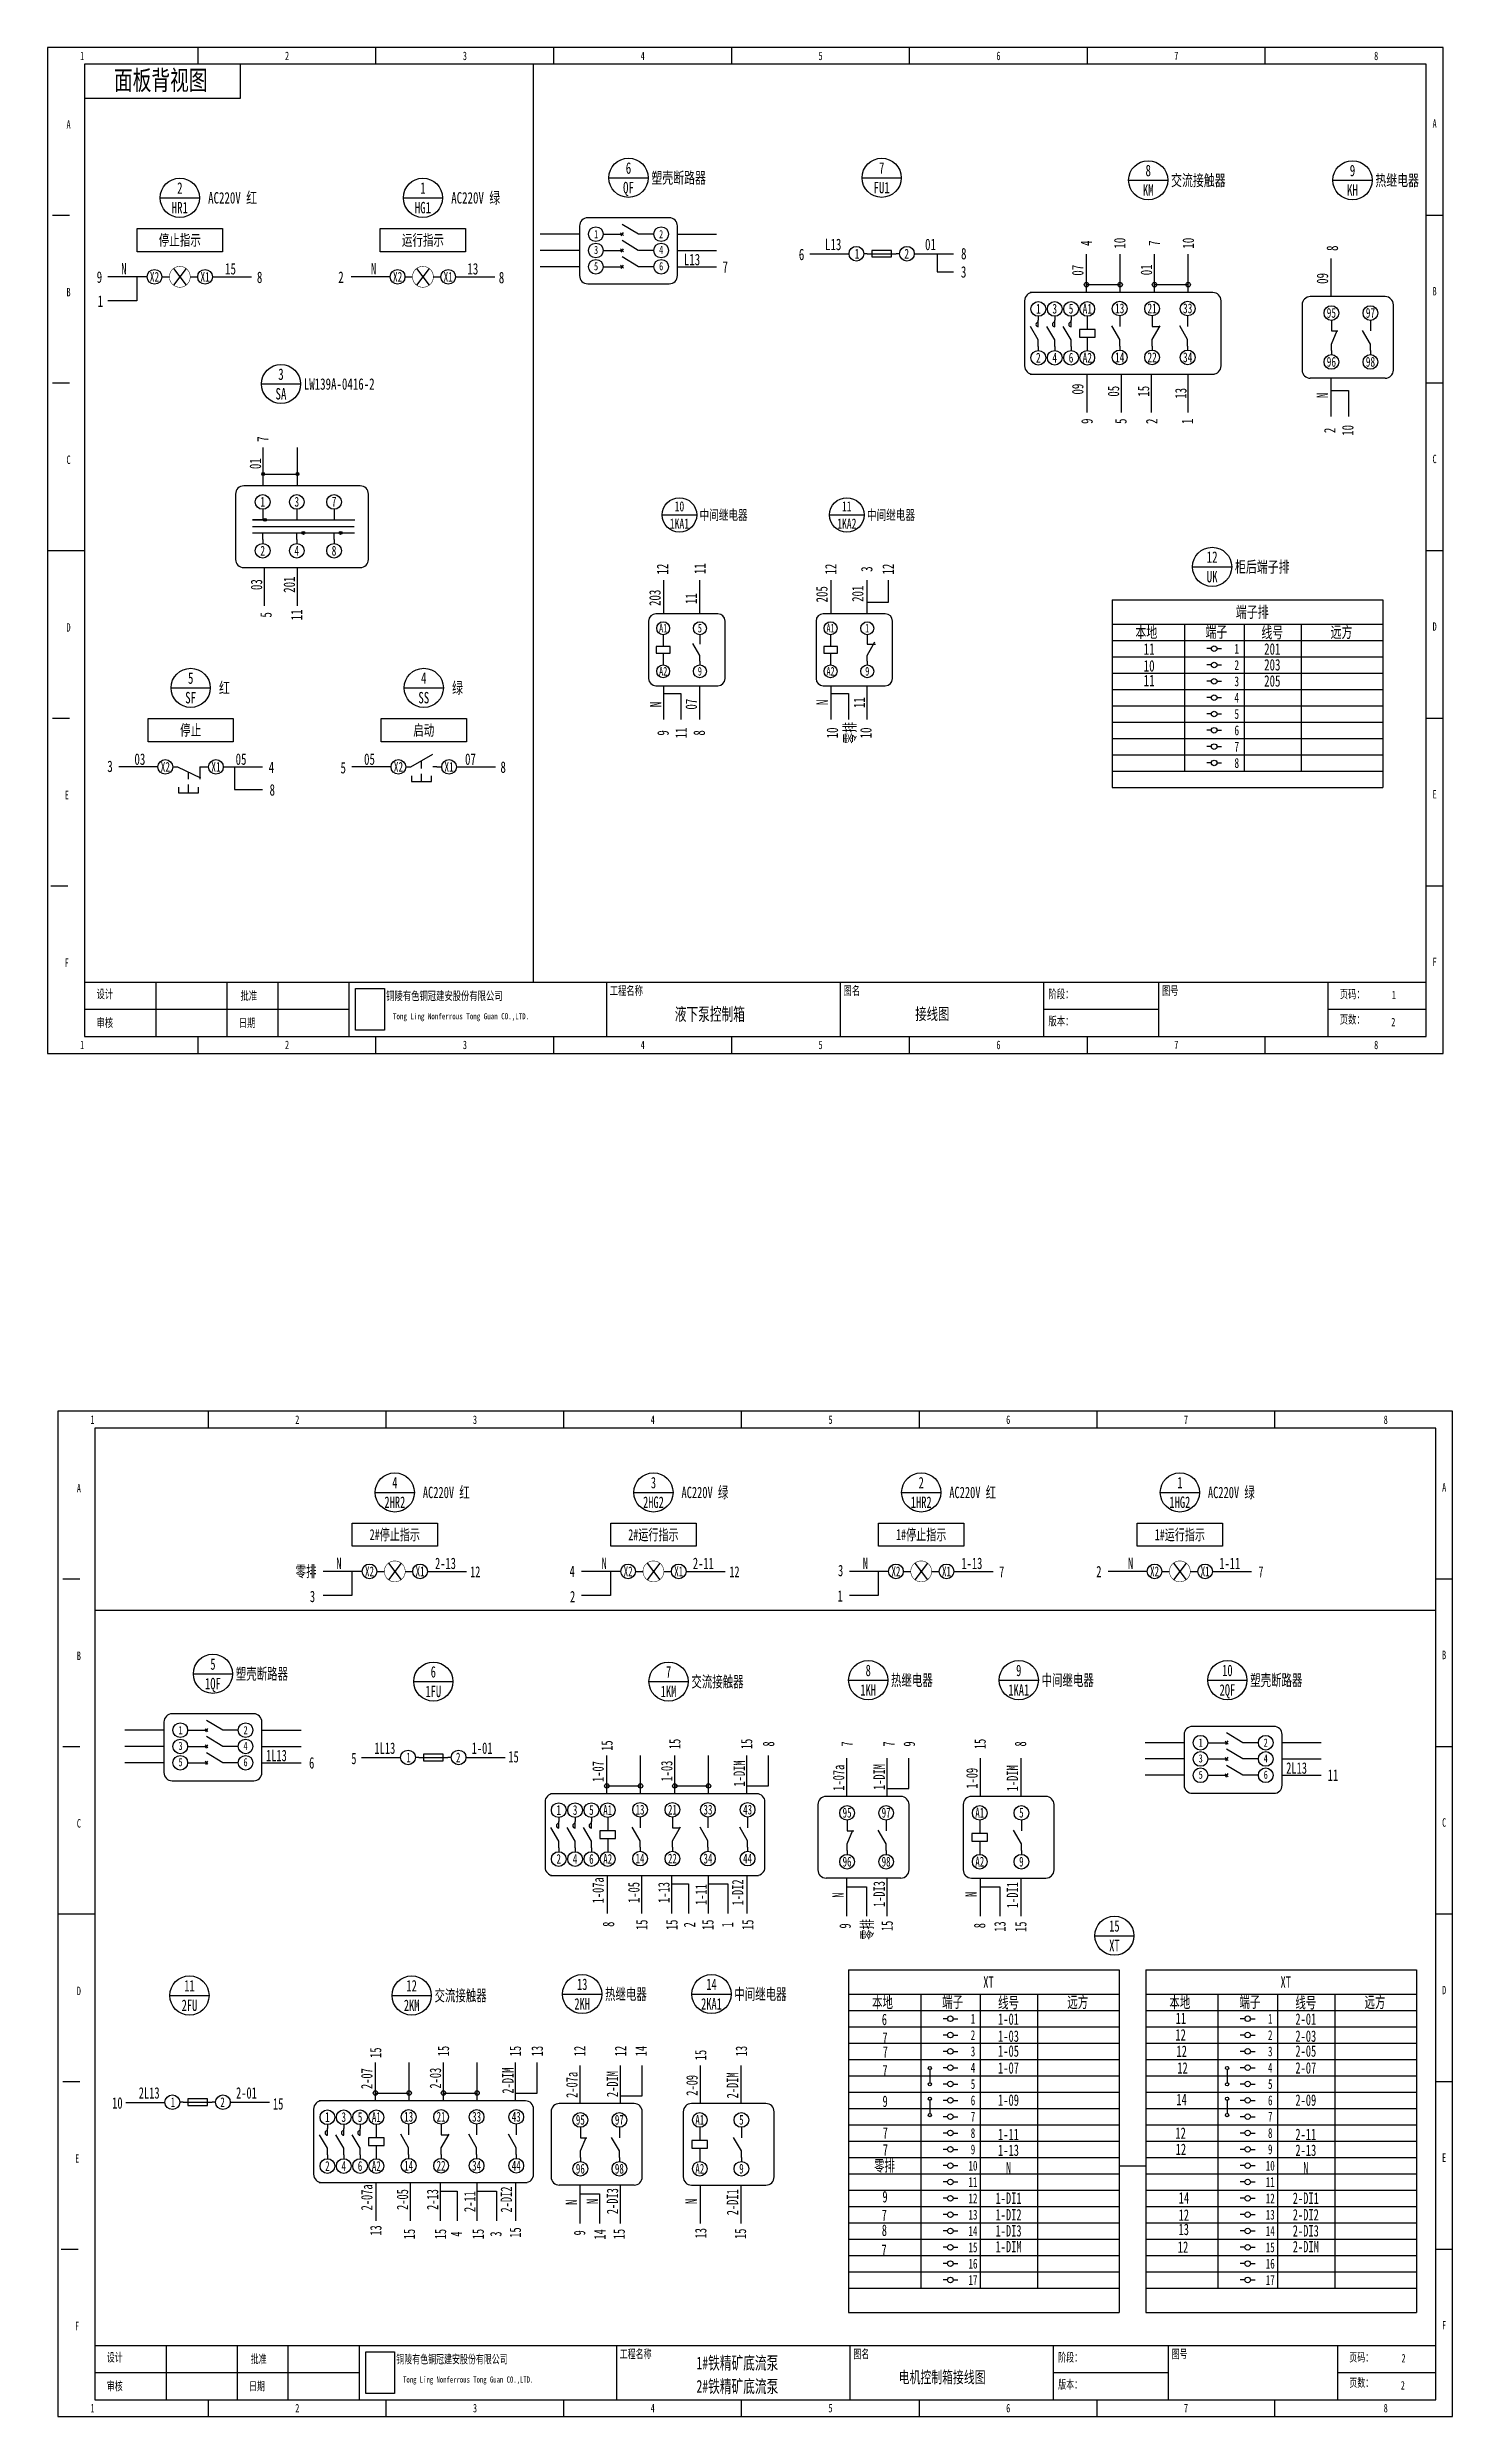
# Model space of a CAD drawing. Header units: millimetres. Extents: x 401220 to 2750366, y -101310 to 943175.
# Drawn here: x 1243198 to 1300607, y -44391 to 52416 of the extents above; entities that cross this region are included whole.
import ezdxf
from ezdxf.enums import TextEntityAlignment as Align

# ---------------------------------------------------------------- set-up
doc = ezdxf.new("R2010")
doc.units = ezdxf.units.MM
doc.linetypes.add('事故照明', pattern=[800, 600, 0, -200, 0])
doc.layers.add('SW', color=8, linetype='Continuous', lineweight=20)
doc.styles.add('IDQSTYLE', font='NSimSun.ttf', dxfattribs={"width": 0.7})
doc.styles.add('ROM-S', font='NSimSun.ttf', dxfattribs={"width": 0.67})
doc.styles.add('标准', font='NSimSun.ttf', dxfattribs={"width": 0.667})

msp = doc.modelspace()

# ---------------------------------------------------------------- texts
for s, height, style, width, p in [('1', 346.7, 'IDQSTYLE', 0.7, (1244616.2, 51793.1)), ('2', 346.7, 'IDQSTYLE', 0.7, (1252989.2, 51793.1)), ('3', 346.7, 'IDQSTYLE', 0.7, (1260255, 51793.1)), ('4', 346.7, 'IDQSTYLE', 0.7, (1267520.8, 51793.1)), ('5', 346.7, 'IDQSTYLE', 0.7, (1274786.7, 51793.1)), ('6', 346.7, 'IDQSTYLE', 0.7, (1282052.5, 51793.1)), ('7', 346.7, 'IDQSTYLE', 0.7, (1289318.3, 51793.1)), ('8', 346.7, 'IDQSTYLE', 0.7, (1297483.7, 51793.1)), ('A', 346.7, 'IDQSTYLE', 0.7, (1244062.6, 48990.5)), ('A', 346.7, 'IDQSTYLE', 0.7, (1299871.1, 49025.1)), ('B', 346.7, 'IDQSTYLE', 0.7, (1299871.1, 42174.5)), ('B', 346.7, 'IDQSTYLE', 0.7, (1244062.6, 42139.9)), ('C', 346.7, 'IDQSTYLE', 0.7, (1244062.6, 35289.3)), ('C', 346.7, 'IDQSTYLE', 0.7, (1299871.1, 35323.8)), ('D', 346.7, 'IDQSTYLE', 0.7, (1244062.6, 28438.6)), ('D', 346.7, 'IDQSTYLE', 0.7, (1299871.1, 28473.2)), ('E', 346.7, 'IDQSTYLE', 0.7, (1243993.4, 21588)), ('E', 346.7, 'IDQSTYLE', 0.7, (1299871.1, 21622.6)), ('F', 346.7, 'IDQSTYLE', 0.7, (1243993.4, 14737.3)), ('F', 346.7, 'IDQSTYLE', 0.7, (1299871.1, 14771.9)), ('1', 346.7, 'IDQSTYLE', 0.7, (1244616.2, 11381.2)), ('2', 346.7, 'IDQSTYLE', 0.7, (1252989.2, 11381.2)), ('3', 346.7, 'IDQSTYLE', 0.7, (1260255, 11381.2)), ('4', 346.7, 'IDQSTYLE', 0.7, (1267520.8, 11381.2)), ('5', 346.7, 'IDQSTYLE', 0.7, (1274786.7, 11381.2)), ('6', 346.7, 'IDQSTYLE', 0.7, (1282052.5, 11381.2)), ('7', 346.7, 'IDQSTYLE', 0.7, (1289318.3, 11381.2)), ('8', 346.7, 'IDQSTYLE', 0.7, (1297483.7, 11381.2)), ('1', 346.5, 'ROM-S', 0.67, (1245037.9, -3933.3)), ('2', 346.5, 'ROM-S', 0.67, (1253406.1, -3933.3)), ('3', 346.5, 'ROM-S', 0.67, (1260667.7, -3933.3)), ('4', 346.5, 'ROM-S', 0.67, (1267929.3, -3933.3)), ('5', 346.5, 'ROM-S', 0.67, (1275191, -3933.3)), ('6', 346.5, 'ROM-S', 0.67, (1282452.6, -3933.3)), ('7', 346.5, 'ROM-S', 0.67, (1289714.2, -3933.3)), ('8', 346.5, 'ROM-S', 0.67, (1297874.9, -3933.3)), ('A', 346.5, 'ROM-S', 0.67, (1244484.6, -6734.2)), ('A', 346.5, 'ROM-S', 0.67, (1300260.9, -6699.7)), ('B', 346.5, 'ROM-S', 0.67, (1244484.6, -13580.9)), ('B', 346.5, 'ROM-S', 0.67, (1300260.9, -13546.3)), ('C', 346.5, 'ROM-S', 0.67, (1244484.6, -20427.6)), ('C', 346.5, 'ROM-S', 0.67, (1300260.9, -20393)), ('D', 346.5, 'ROM-S', 0.67, (1244484.6, -27274.3)), ('D', 346.5, 'ROM-S', 0.67, (1300260.9, -27239.7)), ('E', 346.5, 'ROM-S', 0.67, (1244415.5, -34121)), ('E', 346.5, 'ROM-S', 0.67, (1300260.9, -34086.4)), ('F', 346.5, 'ROM-S', 0.67, (1244415.5, -40967.7)), ('F', 346.5, 'ROM-S', 0.67, (1300260.9, -40933.1)), ('1', 346.5, 'ROM-S', 0.67, (1245037.9, -44321.8)), ('2', 346.5, 'ROM-S', 0.67, (1253406.1, -44321.8)), ('3', 346.5, 'ROM-S', 0.67, (1260667.7, -44321.8)), ('4', 346.5, 'ROM-S', 0.67, (1267929.3, -44321.8)), ('5', 346.5, 'ROM-S', 0.67, (1275191, -44321.8)), ('6', 346.5, 'ROM-S', 0.67, (1282452.6, -44321.8)), ('7', 346.5, 'ROM-S', 0.67, (1289714.2, -44321.8)), ('8', 346.5, 'ROM-S', 0.67, (1297874.9, -44321.8))]:
    msp.add_text(s, height=height, dxfattribs=dict(style=style, width=width)).set_placement(p, align=Align.BOTTOM_CENTER)
at = {"style": 'IDQSTYLE', "width": 0.7}
msp.add_text('面板背视图', height=800.39, dxfattribs=at).set_placement((1247828.4, 51088.3), align=Align.MIDDLE)
for s, height, style, width, p in [('6', 466.9, 'IDQSTYLE', 0.7, (1266938, 47487.5)), ('7', 466.9, 'IDQSTYLE', 0.7, (1277281.5, 47487.5)), ('8', 466.9, 'IDQSTYLE', 0.7, (1288172, 47386.2)), ('9', 466.9, 'IDQSTYLE', 0.7, (1296517.2, 47386.2)), ('2', 466.9, 'IDQSTYLE', 0.7, (1248607.9, 46669.1)), ('1', 466.9, 'IDQSTYLE', 0.7, (1258540.3, 46669.1)), ('QF', 466.89, 'IDQSTYLE', 0.7, (1266938, 46687.1)), ('FU1', 466.89, 'IDQSTYLE', 0.7, (1277281.5, 46687.1)), ('KM', 466.89, 'IDQSTYLE', 0.7, (1288172, 46585.8)), ('KH', 466.89, 'IDQSTYLE', 0.7, (1296517.2, 46585.8)), ('HR1', 466.89, 'IDQSTYLE', 0.7, (1248607.9, 45868.7)), ('HG1', 466.89, 'IDQSTYLE', 0.7, (1258540.3, 45868.7)), ('停止指示', 450.22, 'IDQSTYLE', 0.7, (1248607.9, 44542.5)), ('运行指示', 450.22, 'IDQSTYLE', 0.7, (1258540.3, 44541.5)), ('1', 333.5, 'IDQSTYLE', 0.7, (1265614.4, 44784.4)), ('2', 333.5, 'IDQSTYLE', 0.7, (1268272, 44784.4)), ('3', 333.5, 'IDQSTYLE', 0.7, (1265614.4, 44141.4)), ('5', 333.5, 'IDQSTYLE', 0.7, (1265614.4, 43474.4)), ('4', 333.5, 'IDQSTYLE', 0.7, (1268272, 44141.4)), ('6', 333.5, 'IDQSTYLE', 0.7, (1268272, 43474.4)), ('7', 466.9, 'IDQSTYLE', 0.7, (1270892.4, 43441.9)), ('6', 466.9, 'IDQSTYLE', 0.7, (1274008.1, 43957.1)), ('8', 466.9, 'IDQSTYLE', 0.7, (1280635.3, 43988.1)), ('9', 466.9, 'IDQSTYLE', 0.7, (1245323.9, 43028.2)), ('X2', 400.2, 'IDQSTYLE', 0.7, (1247572.7, 43040.6)), ('X1', 400.2, 'IDQSTYLE', 0.7, (1249640.4, 43040.6)), ('8', 466.9, 'IDQSTYLE', 0.7, (1251868, 43021.3)), ('2', 466.9, 'IDQSTYLE', 0.7, (1255192.6, 43025.9)), ('X2', 400.2, 'IDQSTYLE', 0.7, (1257505.2, 43040.6)), ('X1', 400.2, 'IDQSTYLE', 0.7, (1259572.8, 43040.6)), ('8', 466.9, 'IDQSTYLE', 0.7, (1261751.6, 43010.8)), ('3', 466.9, 'IDQSTYLE', 0.7, (1280629.2, 43241.1)), ('1', 466.9, 'IDQSTYLE', 0.7, (1245365.3, 42047.8)), ('3', 466.9, 'IDQSTYLE', 0.7, (1252740, 39062)), ('SA', 466.89, 'IDQSTYLE', 0.7, (1252740, 38261.6)), ('1KA1', 411.37, 'IDQSTYLE', 0.7, (1269018.8, 32959.5)), ('10', 411.37, 'IDQSTYLE', 0.7, (1269018.8, 33664.8)), ('1KA2', 411.37, 'IDQSTYLE', 0.7, (1275857.6, 32959.5)), ('11', 411.37, 'IDQSTYLE', 0.7, (1275857.6, 33664.8)), ('UK', 466.89, 'IDQSTYLE', 0.7, (1290781.7, 30789.7)), ('12', 466.89, 'IDQSTYLE', 0.7, (1290781.7, 31590.1)), ('端子排', 466.89, 'IDQSTYLE', 0.7, (1292420.4, 29347.4)), ('2', 400.2, 'IDQSTYLE', 0.7, (1291787.5, 27179.7)), ('1', 400.2, 'IDQSTYLE', 0.7, (1291787.5, 27846.7)), ('5', 466.9, 'IDQSTYLE', 0.7, (1249051.2, 26646.2)), ('4', 466.9, 'IDQSTYLE', 0.7, (1258574.3, 26646.2)), ('3', 400.2, 'IDQSTYLE', 0.7, (1291787.5, 26512.7)), ('@N421', 0.133, 'IDQSTYLE', 0.7, (1292086.9, 26512.7)), ('SF', 466.89, 'IDQSTYLE', 0.7, (1249051.2, 25845.9)), ('SS', 466.89, 'IDQSTYLE', 0.7, (1258574.3, 25845.9)), ('4', 400.2, 'IDQSTYLE', 0.7, (1291787.5, 25845.7)), ('5', 400.2, 'IDQSTYLE', 0.7, (1291787.5, 25178.7)), ('停止', 450.22, 'IDQSTYLE', 0.7, (1249051.2, 24518.7)), ('启动', 450.22, 'IDQSTYLE', 0.7, (1258574.3, 24518.7)), ('6', 400.2, 'IDQSTYLE', 0.7, (1291787.5, 24511.7)), ('3', 466.9, 'IDQSTYLE', 0.7, (1245756.6, 23040.8)), ('8', 466.9, 'IDQSTYLE', 0.7, (1261817, 23006.5)), ('8', 400.2, 'IDQSTYLE', 0.7, (1291787.5, 23177.7)), ('7', 400.2, 'IDQSTYLE', 0.7, (1291787.5, 23844.7)), ('@N421', 0.133, 'IDQSTYLE', 0.7, (1292086.9, 23844.7)), ('X2', 400.2, 'IDQSTYLE', 0.7, (1248016, 23017.8)), ('X1', 400.2, 'IDQSTYLE', 0.7, (1250083.7, 23017.8)), ('4', 466.9, 'IDQSTYLE', 0.7, (1252351.3, 23001)), ('8', 466.9, 'IDQSTYLE', 0.7, (1252385.7, 22078.7)), ('5', 466.9, 'IDQSTYLE', 0.7, (1255283.8, 22983)), ('X2', 400.2, 'IDQSTYLE', 0.7, (1257539.1, 23017.8)), ('X1', 400.2, 'IDQSTYLE', 0.7, (1259606.8, 23017.8)), ('接线图', 485.36, 'IDQSTYLE', 0.7, (1279350.5, 12924.2)), ('4', 466.6, 'ROM-S', 0.67, (1257391, -6228.6)), ('3', 466.6, 'ROM-S', 0.67, (1267957.5, -6228.6)), ('2', 466.6, 'ROM-S', 0.67, (1278897.6, -6228.6)), ('1', 466.6, 'ROM-S', 0.67, (1289464.1, -6228.6)), ('2HR2', 466.62, 'ROM-S', 0.67, (1257391, -7028.5)), ('2HG2', 466.62, 'ROM-S', 0.67, (1267957.5, -7028.5)), ('1HR2', 466.62, 'ROM-S', 0.67, (1278897.6, -7028.5)), ('1HG2', 466.62, 'ROM-S', 0.67, (1289464.1, -7028.5)), ('2#停止指示', 449.96, 'ROM-S', 0.67, (1257391, -8353.9)), ('2#运行指示', 449.96, 'ROM-S', 0.67, (1267957.5, -8354.9)), ('1#停止指示', 449.96, 'ROM-S', 0.67, (1278897.6, -8353.9)), ('1#运行指示', 449.96, 'ROM-S', 0.67, (1289464.1, -8354.9)), ('X2', 399.96, 'ROM-S', 0.67, (1256356.5, -9854.9)), ('X1', 399.96, 'ROM-S', 0.67, (1258423, -9854.9)), ('12', 449.96, 'ROM-S', 0.67, (1260679.6, -9870.3)), ('4', 466.6, 'ROM-S', 0.67, (1264639.3, -9849.1)), ('X2', 399.96, 'ROM-S', 0.67, (1266922.9, -9854.9)), ('X1', 399.96, 'ROM-S', 0.67, (1268989.4, -9854.9)), ('12', 449.96, 'ROM-S', 0.67, (1271267.6, -9870.3)), ('3', 466.6, 'ROM-S', 0.67, (1275603.8, -9819.8)), ('X2', 399.96, 'ROM-S', 0.67, (1277863.1, -9854.9)), ('X1', 399.96, 'ROM-S', 0.67, (1279929.5, -9854.9)), ('7', 450, 'ROM-S', 0.67, (1282186.2, -9870.3)), ('2', 466.6, 'ROM-S', 0.67, (1286154.1, -9861.7)), ('X2', 399.96, 'ROM-S', 0.67, (1288429.5, -9854.9)), ('X1', 399.96, 'ROM-S', 0.67, (1290496, -9854.9)), ('7', 450, 'ROM-S', 0.67, (1292774.2, -9870.3)), ('1', 466.6, 'ROM-S', 0.67, (1275584.8, -10857.5)), ('3', 466.6, 'ROM-S', 0.67, (1254028.4, -10878.7)), ('2', 466.6, 'ROM-S', 0.67, (1264654.1, -10884.8)), ('5', 466.6, 'ROM-S', 0.67, (1249960.7, -13640.3)), ('1QF', 466.62, 'ROM-S', 0.67, (1249960.7, -14440.3)), ('6', 466.6, 'ROM-S', 0.67, (1258963.6, -13958.7)), ('7', 466.6, 'ROM-S', 0.67, (1268575.3, -13958.7)), ('1KH', 466.62, 'ROM-S', 0.67, (1276731.3, -14699.9)), ('8', 466.6, 'ROM-S', 0.67, (1276731.3, -13900)), ('1KA1', 466.62, 'ROM-S', 0.67, (1282882.3, -14699.9)), ('9', 466.6, 'ROM-S', 0.67, (1282882.3, -13900)), ('2QF', 466.62, 'ROM-S', 0.67, (1291405.6, -14699.9)), ('10', 466.62, 'ROM-S', 0.67, (1291405.6, -13900)), ('1FU', 466.62, 'ROM-S', 0.67, (1258963.6, -14758.6)), ('1KM', 466.62, 'ROM-S', 0.67, (1268575.3, -14758.6)), ('1', 333.3, 'ROM-S', 0.67, (1248637.8, -16341.8)), ('2', 333.3, 'ROM-S', 0.67, (1251293.9, -16341.8)), ('3', 333.3, 'ROM-S', 0.67, (1248637.8, -16984.5)), ('4', 333.3, 'ROM-S', 0.67, (1251293.9, -16984.5)), ('5', 466.6, 'ROM-S', 0.67, (1255718.9, -17497.4)), ('15', 466.62, 'ROM-S', 0.67, (1262241, -17428.3)), ('3', 333.3, 'ROM-S', 0.67, (1290316.4, -17496.5)), ('1', 333.3, 'ROM-S', 0.67, (1290316.4, -16853.8)), ('4', 333.3, 'ROM-S', 0.67, (1292972.5, -17496.5)), ('2', 333.3, 'ROM-S', 0.67, (1292972.5, -16853.8)), ('5', 333.3, 'ROM-S', 0.67, (1248637.8, -17651.1)), ('6', 333.3, 'ROM-S', 0.67, (1251293.9, -17651.1)), ('6', 466.6, 'ROM-S', 0.67, (1253996, -17678.1)), ('5', 333.3, 'ROM-S', 0.67, (1290316.4, -18163.1)), ('6', 333.3, 'ROM-S', 0.67, (1292972.5, -18163.1)), ('11', 466.62, 'ROM-S', 0.67, (1295718.1, -18180.6)), ('15', 466.62, 'ROM-S', 0.67, (1286789.3, -24341)), ('XT', 466.62, 'ROM-S', 0.67, (1286789.3, -25141)), ('11', 466.62, 'ROM-S', 0.67, (1249002, -26783.9)), ('12', 466.62, 'ROM-S', 0.67, (1258079.6, -26783.9)), ('13', 466.62, 'ROM-S', 0.67, (1265045, -26725.2)), ('14', 466.62, 'ROM-S', 0.67, (1270329.3, -26725.2)), ('XT', 466.89, 'ROM-S', 0.67, (1281644.3, -26634.6)), ('XT', 466.89, 'ROM-S', 0.67, (1293789.1, -26634.6)), ('2FU', 466.62, 'ROM-S', 0.67, (1249002, -27583.9)), ('2KM', 466.62, 'ROM-S', 0.67, (1258079.6, -27583.9)), ('2KH', 466.62, 'ROM-S', 0.67, (1265045, -27525.1)), ('2KA1', 466.62, 'ROM-S', 0.67, (1270329.3, -27525.1)), ('6', 466.6, 'ROM-S', 0.67, (1277393.2, -28160.7)), ('1', 400.2, 'ROM-S', 0.67, (1281011.4, -28135.3)), ('11', 466.62, 'ROM-S', 0.67, (1289504.4, -28115.8)), ('1', 400.2, 'ROM-S', 0.67, (1293156.2, -28135.3)), ('7', 466.6, 'ROM-S', 0.67, (1277417.1, -28918.8)), ('2', 400.2, 'ROM-S', 0.67, (1281011.4, -28802.3)), ('12', 466.62, 'ROM-S', 0.67, (1289494.3, -28789.8)), ('2', 400.2, 'ROM-S', 0.67, (1293156.2, -28802.3)), ('7', 466.6, 'ROM-S', 0.67, (1277428.8, -29489.9)), ('4', 400.2, 'ROM-S', 0.67, (1281011.4, -30136.3)), ('3', 400.2, 'ROM-S', 0.67, (1281011.4, -29469.3)), ('@N421', 0.133, 'ROM-S', 0.67, (1281310.8, -29469.3)), ('12', 466.62, 'ROM-S', 0.67, (1289538.3, -29460.8)), ('12', 466.62, 'ROM-S', 0.67, (1289571.5, -30144.1)), ('4', 400.2, 'ROM-S', 0.67, (1293156.2, -30136.3)), ('3', 400.2, 'ROM-S', 0.67, (1293156.2, -29469.3)), ('@N421', 0.133, 'ROM-S', 0.67, (1293455.6, -29469.3)), ('7', 466.6, 'ROM-S', 0.67, (1277417.1, -30252.8)), ('5', 400.2, 'ROM-S', 0.67, (1281011.4, -30803.3)), ('5', 400.2, 'ROM-S', 0.67, (1293156.2, -30803.3)), ('10', 466.62, 'ROM-S', 0.67, (1246056.2, -31575.3)), ('15', 466.62, 'ROM-S', 0.67, (1252624.4, -31612.5)), ('9', 466.6, 'ROM-S', 0.67, (1277422.7, -31506.9)), ('6', 400.2, 'ROM-S', 0.67, (1281011.4, -31470.3)), ('14', 466.62, 'ROM-S', 0.67, (1289535.2, -31432.4)), ('6', 400.2, 'ROM-S', 0.67, (1293156.2, -31470.3)), ('7', 466.6, 'ROM-S', 0.67, (1277431.2, -32801.2)), ('8', 400.2, 'ROM-S', 0.67, (1281011.4, -32804.2)), ('7', 400.2, 'ROM-S', 0.67, (1281011.4, -32137.2)), ('12', 466.62, 'ROM-S', 0.67, (1289494.3, -32807.3)), ('8', 400.2, 'ROM-S', 0.67, (1293156.2, -32804.2)), ('7', 400.2, 'ROM-S', 0.67, (1293156.2, -32137.2)), ('7', 466.6, 'ROM-S', 0.67, (1277435, -33488.9)), ('9', 400.2, 'ROM-S', 0.67, (1281011.4, -33471.2)), ('12', 466.62, 'ROM-S', 0.67, (1289505.3, -33467.4)), ('9', 400.2, 'ROM-S', 0.67, (1293156.2, -33471.2)), ('10', 400.2, 'ROM-S', 0.67, (1281011.4, -34138.2)), ('11', 400.2, 'ROM-S', 0.67, (1281011.4, -34805.2)), ('10', 400.2, 'ROM-S', 0.67, (1293156.2, -34138.2)), ('11', 400.2, 'ROM-S', 0.67, (1293156.2, -34805.2)), ('9', 466.6, 'ROM-S', 0.67, (1277417.7, -35405.7)), ('12', 400.2, 'ROM-S', 0.67, (1281011.4, -35472.2)), ('14', 466.62, 'ROM-S', 0.67, (1289631.3, -35452.7)), ('12', 400.2, 'ROM-S', 0.67, (1293156.2, -35472.2)), ('7', 466.6, 'ROM-S', 0.67, (1277387.3, -36163.1)), ('8', 466.6, 'ROM-S', 0.67, (1277391.8, -36773.4)), ('13', 400.2, 'ROM-S', 0.67, (1281011.4, -36139.2)), ('14', 400.2, 'ROM-S', 0.67, (1281011.4, -36806.2)), ('13', 466.62, 'ROM-S', 0.67, (1289622.3, -36739.7)), ('12', 466.62, 'ROM-S', 0.67, (1289626.1, -36154.3)), ('13', 400.2, 'ROM-S', 0.67, (1293156.2, -36139.2)), ('14', 400.2, 'ROM-S', 0.67, (1293156.2, -36806.2)), ('7', 466.6, 'ROM-S', 0.67, (1277380.4, -37589.7)), ('15', 400.2, 'ROM-S', 0.67, (1281011.4, -37473.2)), ('12', 466.62, 'ROM-S', 0.67, (1289593.1, -37463.4)), ('15', 400.2, 'ROM-S', 0.67, (1293156.2, -37473.2)), ('16', 400.2, 'ROM-S', 0.67, (1281011.4, -38140.2)), ('17', 400.2, 'ROM-S', 0.67, (1281011.4, -38807.2)), ('16', 400.2, 'ROM-S', 0.67, (1293156.2, -38140.2)), ('17', 400.2, 'ROM-S', 0.67, (1293156.2, -38807.2)), ('电机控制箱接线图', 485.08, 'ROM-S', 0.67, (1279752.1, -42779.7))]:
    msp.add_text(s, height=height, dxfattribs=dict(style=style, width=width)).set_placement(p, align=Align.MIDDLE_CENTER)
for s, height, style, width, p in [(' AC220V 红', 466.89, 'IDQSTYLE', 0.7, (1249541.7, 46268.9)), (' AC220V 绿', 466.89, 'IDQSTYLE', 0.7, (1259474.1, 46268.9)), ('塑壳断路器', 466.89, 'IDQSTYLE', 0.7, (1267871.8, 47087.3)), ('交流接触器', 466.89, 'IDQSTYLE', 0.7, (1289105.8, 46986)), ('热继电器', 466.89, 'IDQSTYLE', 0.7, (1297450.9, 46986)), ('LW139A-0416-2', 466.895, 'IDQSTYLE', 0.7, (1253673.8, 38661.8)), ('中间继电器', 411.37, 'IDQSTYLE', 0.7, (1269841.5, 33312.1)), ('中间继电器', 411.37, 'IDQSTYLE', 0.7, (1276680.4, 33312.1)), ('柜后端子排', 466.89, 'IDQSTYLE', 0.7, (1291715.5, 31189.9)), (' 红', 466.89, 'IDQSTYLE', 0.7, (1249985, 26246.1)), (' 绿', 466.89, 'IDQSTYLE', 0.7, (1259508.1, 26246.1)), (' AC220V 红', 466.62, 'ROM-S', 0.67, (1258324.3, -6628.5)), (' AC220V 绿', 466.62, 'ROM-S', 0.67, (1268890.8, -6628.5)), (' AC220V 红', 466.62, 'ROM-S', 0.67, (1279830.9, -6628.5)), (' AC220V 绿', 466.62, 'ROM-S', 0.67, (1290397.3, -6628.5)), ('塑壳断路器', 466.62, 'ROM-S', 0.67, (1250893.9, -14040.3)), ('交流接触器', 466.62, 'ROM-S', 0.67, (1269508.5, -14358.7)), ('热继电器', 466.62, 'ROM-S', 0.67, (1277664.6, -14299.9)), ('中间继电器', 466.62, 'ROM-S', 0.67, (1283815.6, -14299.9)), ('塑壳断路器', 466.62, 'ROM-S', 0.67, (1292338.8, -14299.9)), ('交流接触器', 466.62, 'ROM-S', 0.67, (1259012.8, -27183.9)), ('热继电器', 466.62, 'ROM-S', 0.67, (1265978.3, -27125.2)), ('中间继电器', 466.62, 'ROM-S', 0.67, (1271262.5, -27125.2))]:
    msp.add_text(s, height=height, dxfattribs=dict(style=style, width=width)).set_placement(p, align=Align.MIDDLE_LEFT)
for s, height, style, width, p in [('L13', 466.89, 'IDQSTYLE', 0.7, (1275300.5, 44133.1)), ('01', 466.89, 'IDQSTYLE', 0.7, (1279275.9, 44133.1)), ('N', 466.9, 'IDQSTYLE', 0.7, (1246323.5, 43136.4)), ('15', 466.89, 'IDQSTYLE', 0.7, (1250679.5, 43136.4)), ('N', 466.9, 'IDQSTYLE', 0.7, (1256525.7, 43136.4)), ('13', 466.89, 'IDQSTYLE', 0.7, (1260578.3, 43136.4)), ('L13', 466.89, 'IDQSTYLE', 0.7, (1269532.4, 43515)), ('1', 400.2, 'IDQSTYLE', 0.7, (1283681.7, 41537.3)), ('3', 400.2, 'IDQSTYLE', 0.7, (1284351, 41537.3)), ('5', 400.2, 'IDQSTYLE', 0.7, (1285018, 41537.3)), ('A1', 400.2, 'IDQSTYLE', 0.7, (1285682.6, 41537.3)), ('13', 400.2, 'IDQSTYLE', 0.7, (1287004.6, 41552.3)), ('21', 400.2, 'IDQSTYLE', 0.7, (1288328.5, 41552.3)), ('33', 400.2, 'IDQSTYLE', 0.7, (1289782.5, 41552.3)), ('95', 400.2, 'IDQSTYLE', 0.7, (1295653.7, 41368)), ('97', 400.2, 'IDQSTYLE', 0.7, (1297249.4, 41368)), ('2', 400.2, 'IDQSTYLE', 0.7, (1283681.7, 39537)), ('4', 400.2, 'IDQSTYLE', 0.7, (1284351, 39537)), ('6', 400.2, 'IDQSTYLE', 0.7, (1285018, 39537)), ('A2', 400.2, 'IDQSTYLE', 0.7, (1285682.6, 39537)), ('14', 400.2, 'IDQSTYLE', 0.7, (1287004.6, 39552)), ('22', 400.2, 'IDQSTYLE', 0.7, (1288328.5, 39552)), ('34', 400.2, 'IDQSTYLE', 0.7, (1289782.5, 39552)), ('96', 400.2, 'IDQSTYLE', 0.7, (1295653.7, 39367.7)), ('98', 400.2, 'IDQSTYLE', 0.7, (1297249.4, 39367.7)), ('1', 400.2, 'IDQSTYLE', 0.7, (1251992.8, 33650.5)), ('3', 400.2, 'IDQSTYLE', 0.7, (1253386.6, 33650.5)), ('7', 400.2, 'IDQSTYLE', 0.7, (1254907.9, 33650.5)), ('2', 400.2, 'IDQSTYLE', 0.7, (1251992.8, 31650.2)), ('4', 400.2, 'IDQSTYLE', 0.7, (1253386.6, 31650.2)), ('8', 400.2, 'IDQSTYLE', 0.7, (1254907.9, 31650.2)), ('A1', 352.61, 'IDQSTYLE', 0.7, (1268355.1, 28511.4)), ('5', 352.6, 'IDQSTYLE', 0.7, (1269854.7, 28511.4)), ('A1', 352.61, 'IDQSTYLE', 0.7, (1275193.9, 28511.4)), ('1', 352.6, 'IDQSTYLE', 0.7, (1276687.8, 28511.4)), ('A2', 352.61, 'IDQSTYLE', 0.7, (1268355.1, 26749)), ('9', 352.6, 'IDQSTYLE', 0.7, (1269854.7, 26749)), ('A2', 352.61, 'IDQSTYLE', 0.7, (1275193.9, 26749)), ('9', 352.6, 'IDQSTYLE', 0.7, (1276693.5, 26749)), ('1', 346.7, 'IDQSTYLE', 0.7, (1298210.3, 13526.4)), ('2', 346.7, 'IDQSTYLE', 0.7, (1298182.7, 12419.2)), ('零排', 466.62, 'ROM-S', 0.67, (1253764.2, -10086.7)), ('N', 466.6, 'ROM-S', 0.67, (1255108, -9759.2)), ('2-13', 466.62, 'ROM-S', 0.67, (1259461.5, -9759.2)), ('N', 466.6, 'ROM-S', 0.67, (1265944, -9759.2)), ('2-11', 466.62, 'ROM-S', 0.67, (1269994.3, -9759.2)), ('N', 466.6, 'ROM-S', 0.67, (1276614.5, -9759.2)), ('1-13', 466.62, 'ROM-S', 0.67, (1280968.1, -9759.2)), ('N', 466.6, 'ROM-S', 0.67, (1287450.6, -9759.2)), ('1-11', 466.62, 'ROM-S', 0.67, (1291500.9, -9759.2)), ('1L13', 466.62, 'ROM-S', 0.67, (1252553.6, -17610.6)), ('1L13', 466.62, 'ROM-S', 0.67, (1256983.7, -17311.1)), ('1-01', 466.62, 'ROM-S', 0.67, (1260956.8, -17311.1)), ('2L13', 466.62, 'ROM-S', 0.67, (1294232.2, -18122.5)), ('1', 400, 'ROM-S', 0.67, (1264087.5, -19804.2)), ('3', 400, 'ROM-S', 0.67, (1264756.5, -19804.2)), ('5', 400, 'ROM-S', 0.67, (1265423.1, -19804.2)), ('A1', 399.96, 'ROM-S', 0.67, (1266087.4, -19804.2)), ('13', 399.96, 'ROM-S', 0.67, (1267408.6, -19789.2)), ('21', 399.96, 'ROM-S', 0.67, (1268731.7, -19789.2)), ('33', 399.96, 'ROM-S', 0.67, (1270184.8, -19789.2)), ('43', 399.96, 'ROM-S', 0.67, (1271803.8, -19789.2)), ('95', 399.96, 'ROM-S', 0.67, (1275868.3, -19914.7)), ('97', 399.96, 'ROM-S', 0.67, (1277463.1, -19914.7)), ('A1', 399.96, 'ROM-S', 0.67, (1281288.7, -19914.7)), ('5', 400, 'ROM-S', 0.67, (1282989.7, -19914.7)), ('2', 400, 'ROM-S', 0.67, (1264087.5, -21803.3)), ('4', 400, 'ROM-S', 0.67, (1264756.5, -21803.3)), ('6', 400, 'ROM-S', 0.67, (1265423.1, -21803.3)), ('A2', 399.96, 'ROM-S', 0.67, (1266087.4, -21803.3)), ('14', 399.96, 'ROM-S', 0.67, (1267408.6, -21788.3)), ('22', 399.96, 'ROM-S', 0.67, (1268731.7, -21788.3)), ('34', 399.96, 'ROM-S', 0.67, (1270184.8, -21788.3)), ('44', 399.96, 'ROM-S', 0.67, (1271803.8, -21788.3)), ('96', 399.96, 'ROM-S', 0.67, (1275868.3, -21913.8)), ('98', 399.96, 'ROM-S', 0.67, (1277463.1, -21913.8)), ('A2', 399.96, 'ROM-S', 0.67, (1281288.7, -21913.8)), ('9', 400, 'ROM-S', 0.67, (1282989.7, -21913.8)), ('2L13', 466.62, 'ROM-S', 0.67, (1247355.9, -31397.9)), ('2-01', 466.62, 'ROM-S', 0.67, (1251329, -31397.9)), ('13', 399.96, 'ROM-S', 0.67, (1257957.1, -32336.8)), ('21', 399.96, 'ROM-S', 0.67, (1259280.3, -32336.8)), ('33', 399.96, 'ROM-S', 0.67, (1260733.4, -32336.8)), ('43', 399.96, 'ROM-S', 0.67, (1262352.4, -32336.8)), ('1', 400, 'ROM-S', 0.67, (1254636.1, -32351.8)), ('3', 400, 'ROM-S', 0.67, (1255305.1, -32351.8)), ('5', 400, 'ROM-S', 0.67, (1255971.7, -32351.8)), ('A1', 399.96, 'ROM-S', 0.67, (1256635.9, -32351.8)), ('95', 399.96, 'ROM-S', 0.67, (1264970.8, -32462.3)), ('97', 399.96, 'ROM-S', 0.67, (1266565.6, -32462.3)), ('A1', 399.96, 'ROM-S', 0.67, (1269851, -32462.3)), ('5', 400, 'ROM-S', 0.67, (1271552.1, -32462.3)), ('零排', 466.62, 'ROM-S', 0.67, (1277396.9, -34372.9)), ('2', 400, 'ROM-S', 0.67, (1254636.1, -34350.9)), ('4', 400, 'ROM-S', 0.67, (1255305.1, -34350.9)), ('6', 400, 'ROM-S', 0.67, (1255971.7, -34350.9)), ('A2', 399.96, 'ROM-S', 0.67, (1256635.9, -34350.9)), ('14', 399.96, 'ROM-S', 0.67, (1257957.1, -34335.9)), ('22', 399.96, 'ROM-S', 0.67, (1259280.3, -34335.9)), ('34', 399.96, 'ROM-S', 0.67, (1260733.4, -34335.9)), ('44', 399.96, 'ROM-S', 0.67, (1262352.4, -34335.9)), ('96', 399.96, 'ROM-S', 0.67, (1264970.8, -34461.4)), ('98', 399.96, 'ROM-S', 0.67, (1266565.6, -34461.4)), ('A2', 399.96, 'ROM-S', 0.67, (1269851, -34461.4)), ('9', 400, 'ROM-S', 0.67, (1271552.1, -34461.4)), ('2', 346.5, 'ROM-S', 0.67, (1298601.1, -42177.9)), ('2', 346.5, 'ROM-S', 0.67, (1298573.4, -43284.5))]:
    msp.add_text(s, height=height, dxfattribs=dict(style=style, width=width)).set_placement(p, align=Align.CENTER)
for s, height, rotation, style, width, p in [('10', 466.89, 89.999998, 'IDQSTYLE', 0.7, (1287239.1, 44416.2)), ('10', 466.89, 89.999998, 'IDQSTYLE', 0.7, (1290039.3, 44416.2)), ('4', 466.9, 89.999998, 'IDQSTYLE', 0.7, (1285873.8, 44416.2)), ('7', 466.9, 89.999998, 'IDQSTYLE', 0.7, (1288652.2, 44416.2)), ('8', 466.9, 89.999998, 'IDQSTYLE', 0.7, (1295925, 44209.8)), ('07', 466.89, 89.999998, 'IDQSTYLE', 0.7, (1285523.1, 43309.6)), ('01', 466.89, 89.999998, 'IDQSTYLE', 0.7, (1288329.8, 43327.9)), ('09', 466.89, 89.999998, 'IDQSTYLE', 0.7, (1295520.5, 42975.3)), ('09', 466.89, 89.999998, 'IDQSTYLE', 0.7, (1285523.1, 38452.9)), ('05', 466.89, 89.999998, 'IDQSTYLE', 0.7, (1286984, 38366.1)), ('15', 466.89, 89.999998, 'IDQSTYLE', 0.7, (1288212.7, 38366.1)), ('13', 466.89, 89.999998, 'IDQSTYLE', 0.7, (1289734.6, 38279.4)), ('N', 466.9, 89.999998, 'IDQSTYLE', 0.7, (1295520.5, 38196.8)), ('9', 466.9, 89.999998, 'IDQSTYLE', 0.7, (1285902.9, 37141.4)), ('5', 466.9, 89.999998, 'IDQSTYLE', 0.7, (1287287.7, 37141.4)), ('2', 466.9, 89.999998, 'IDQSTYLE', 0.7, (1288546, 37138.9)), ('1', 466.9, 89.999998, 'IDQSTYLE', 0.7, (1290007, 37138.9)), ('2', 466.9, 89.999998, 'IDQSTYLE', 0.7, (1295820.6, 36766.5)), ('10', 466.89, 89.999998, 'IDQSTYLE', 0.7, (1296553.8, 36766.5)), ('7', 466.9, 89.999998, 'IDQSTYLE', 0.7, (1252227.4, 36411.8)), ('01', 466.89, 89.999998, 'IDQSTYLE', 0.7, (1251926, 35407.7)), ('12', 466.89, 89.999998, 'IDQSTYLE', 0.7, (1268561.3, 31098.4)), ('11', 466.89, 89.999998, 'IDQSTYLE', 0.7, (1270089.1, 31115.2)), ('12', 466.89, 89.999998, 'IDQSTYLE', 0.7, (1275435.9, 31098.4)), ('3', 466.9, 89.999998, 'IDQSTYLE', 0.7, (1276903.1, 31098.4)), ('12', 466.89, 89.999998, 'IDQSTYLE', 0.7, (1277778.6, 31098.4)), ('03', 466.89, 89.999998, 'IDQSTYLE', 0.7, (1251972.1, 30464.2)), ('201', 466.89, 89.999998, 'IDQSTYLE', 0.7, (1253313, 30464.2)), ('203', 466.89, 89.999998, 'IDQSTYLE', 0.7, (1268251.2, 29924.3)), ('11', 466.89, 89.999998, 'IDQSTYLE', 0.7, (1269730.1, 29892)), ('205', 466.89, 89.999998, 'IDQSTYLE', 0.7, (1275071.3, 30069.5)), ('201', 466.89, 89.999998, 'IDQSTYLE', 0.7, (1276534.4, 30091.6)), ('5', 466.9, 89.999998, 'IDQSTYLE', 0.7, (1252359.8, 29229.7)), ('11', 466.89, 89.999998, 'IDQSTYLE', 0.7, (1253613.6, 29229.7)), ('本地', 466.89, 359.999998, 'IDQSTYLE', 0.7, (1288092.7, 28287.7)), ('端子', 466.89, 359.999998, 'IDQSTYLE', 0.7, (1290957.2, 28300.8)), ('线号', 466.89, 359.999998, 'IDQSTYLE', 0.7, (1293240.3, 28274.3)), ('远方', 466.89, 359.999998, 'IDQSTYLE', 0.7, (1296069, 28292)), ('11', 466.89, 359.999998, 'IDQSTYLE', 0.7, (1288209.6, 27600.9)), ('10', 466.89, 359.999998, 'IDQSTYLE', 0.7, (1288209.6, 26913.4)), ('201', 466.89, 359.999998, 'IDQSTYLE', 0.7, (1293240.3, 27600.9)), ('203', 466.89, 359.999998, 'IDQSTYLE', 0.7, (1293240.3, 26956.8)), ('11', 466.89, 359.999998, 'IDQSTYLE', 0.7, (1288209.6, 26311.6)), ('205', 466.89, 359.999998, 'IDQSTYLE', 0.7, (1293240.3, 26296)), ('N', 466.9, 89.999998, 'IDQSTYLE', 0.7, (1268278.2, 25567.4)), ('07', 466.89, 89.999998, 'IDQSTYLE', 0.7, (1269734.4, 25579.6)), ('N', 466.9, 89.999998, 'IDQSTYLE', 0.7, (1275082.3, 25653.7)), ('11', 466.89, 89.999998, 'IDQSTYLE', 0.7, (1276600.1, 25644.6)), ('9', 466.9, 89.999998, 'IDQSTYLE', 0.7, (1268581.1, 24405.4)), ('11', 466.89, 89.999998, 'IDQSTYLE', 0.7, (1269320, 24405.4)), ('8', 466.9, 89.999998, 'IDQSTYLE', 0.7, (1270060.5, 24405.4)), ('10', 466.89, 89.999998, 'IDQSTYLE', 0.7, (1275497.7, 24405.4)), ('零排', 466.89, 89.999998, 'IDQSTYLE', 0.7, (1276211.1, 24405.4)), ('10', 466.89, 89.999998, 'IDQSTYLE', 0.7, (1276868.6, 24405.4)), ('03', 466.89, 359.999998, 'IDQSTYLE', 0.7, (1246975.7, 23100.2)), ('05', 466.89, 359.999998, 'IDQSTYLE', 0.7, (1251109, 23100.2)), ('05', 466.89, 359.999998, 'IDQSTYLE', 0.7, (1256356.4, 23100.2)), ('07', 466.89, 359.999998, 'IDQSTYLE', 0.7, (1260481.9, 23100.2)), ('15', 466.62, 89.999998, 'ROM-S', 0.67, (1266290.8, -16972.8)), ('15', 466.62, 89.999998, 'ROM-S', 0.67, (1269059.3, -16905.9)), ('15', 466.62, 89.999998, 'ROM-S', 0.67, (1271996.7, -16905.9)), ('8', 466.6, 89.999998, 'ROM-S', 0.67, (1272892, -16905.9)), ('7', 466.6, 89.999998, 'ROM-S', 0.67, (1276095.2, -16905.9)), ('7', 466.6, 89.999998, 'ROM-S', 0.67, (1277806.5, -16905.9)), ('9', 466.6, 89.999998, 'ROM-S', 0.67, (1278642.5, -16905.9)), ('15', 466.62, 89.999998, 'ROM-S', 0.67, (1281533.7, -16905.9)), ('8', 466.6, 89.999998, 'ROM-S', 0.67, (1283184.1, -16905.9)), ('1-07', 466.62, 89.999998, 'ROM-S', 0.67, (1265927.9, -18032.9)), ('1-03', 466.62, 89.999998, 'ROM-S', 0.67, (1268732.9, -18014.7)), ('1-DIM', 466.62, 89.999998, 'ROM-S', 0.67, (1271695, -18113.9)), ('1-07a', 466.62, 89.999998, 'ROM-S', 0.67, (1275753.6, -18288.1)), ('1-DIM', 466.62, 89.999998, 'ROM-S', 0.67, (1277411, -18256.7)), ('1-09', 466.62, 89.999998, 'ROM-S', 0.67, (1281200.7, -18308.3)), ('1-DIM', 466.62, 89.999998, 'ROM-S', 0.67, (1282856.6, -18308.3)), ('1-07a', 466.62, 89.999998, 'ROM-S', 0.67, (1265927.9, -22886.8)), ('1-05', 466.62, 89.999998, 'ROM-S', 0.67, (1267387.9, -22973.6)), ('1-13', 466.62, 89.999998, 'ROM-S', 0.67, (1268615.9, -22973.6)), ('1-11', 466.62, 89.999998, 'ROM-S', 0.67, (1270137, -23060.2)), ('1-DI2', 466.62, 89.999998, 'ROM-S', 0.67, (1271630.8, -22973.6)), ('N', 466.6, 89.999998, 'ROM-S', 0.67, (1275735.2, -23084.1)), ('1-DI3', 466.62, 89.999998, 'ROM-S', 0.67, (1277411, -23040)), ('N', 466.6, 89.999998, 'ROM-S', 0.67, (1281168.4, -23051.2)), ('1-DI1', 466.62, 89.999998, 'ROM-S', 0.67, (1282856.6, -23084.1)), ('8', 466.6, 89.999998, 'ROM-S', 0.67, (1266353.5, -24272.3)), ('15', 466.62, 89.999998, 'ROM-S', 0.67, (1267713.6, -24295.8)), ('15', 466.62, 89.999998, 'ROM-S', 0.67, (1268943.9, -24295.8)), ('15', 466.62, 89.999998, 'ROM-S', 0.67, (1270414.2, -24295.8)), ('15', 466.62, 89.999998, 'ROM-S', 0.67, (1272043, -24295.8)), ('零排', 466.62, 89.999998, 'ROM-S', 0.67, (1276918, -24486.1)), ('15', 466.62, 89.999998, 'ROM-S', 0.67, (1277737, -24341)), ('13', 466.62, 89.999998, 'ROM-S', 0.67, (1282345.5, -24367.2)), ('15', 466.62, 89.999998, 'ROM-S', 0.67, (1283196.8, -24374.1)), ('2', 466.6, 89.999998, 'ROM-S', 0.67, (1269662.5, -24295.8)), ('1', 466.6, 89.999998, 'ROM-S', 0.67, (1271215.2, -24295.8)), ('9', 466.6, 89.999998, 'ROM-S', 0.67, (1276019, -24340.1)), ('8', 466.6, 89.999998, 'ROM-S', 0.67, (1281515.8, -24329.8)), ('本地', 466.89, 359.999998, 'ROM-S', 0.67, (1277316.6, -27694.3)), ('端子', 466.89, 359.999998, 'ROM-S', 0.67, (1280181.1, -27681.1)), ('线号', 466.89, 359.999998, 'ROM-S', 0.67, (1282464.2, -27707.7)), ('1-01', 466.89, 359.999998, 'ROM-S', 0.67, (1282464.2, -28381.1)), ('远方', 466.89, 359.999998, 'ROM-S', 0.67, (1285292.9, -27689.9)), ('本地', 466.89, 359.999998, 'ROM-S', 0.67, (1289461.4, -27694.3)), ('端子', 466.89, 359.999998, 'ROM-S', 0.67, (1292325.9, -27681.1)), ('2-01', 466.89, 359.999998, 'ROM-S', 0.67, (1294609, -28381.1)), ('线号', 466.89, 359.999998, 'ROM-S', 0.67, (1294609, -27707.7)), ('远方', 466.89, 359.999998, 'ROM-S', 0.67, (1297437.7, -27689.9)), ('1-03', 466.89, 359.999998, 'ROM-S', 0.67, (1282464.2, -29077.2)), ('2-03', 466.89, 359.999998, 'ROM-S', 0.67, (1294609, -29077.2)), ('15', 466.62, 89.999998, 'ROM-S', 0.67, (1256839.4, -29520.4)), ('15', 466.62, 89.999998, 'ROM-S', 0.67, (1259607.9, -29453.5)), ('15', 466.62, 89.999998, 'ROM-S', 0.67, (1262545.3, -29453.5)), ('13', 466.62, 89.999998, 'ROM-S', 0.67, (1263440.6, -29453.5)), ('12', 466.62, 89.999998, 'ROM-S', 0.67, (1265175.8, -29453.5)), ('12', 466.62, 89.999998, 'ROM-S', 0.67, (1266844.6, -29453.5)), ('14', 466.62, 89.999998, 'ROM-S', 0.67, (1267683.4, -29453.5)), ('15', 466.62, 89.999998, 'ROM-S', 0.67, (1270118.5, -29616.4)), ('13', 466.62, 89.999998, 'ROM-S', 0.67, (1271780.4, -29453.5)), ('1-05', 466.89, 359.999998, 'ROM-S', 0.67, (1282464.2, -29685.2)), ('1-07', 466.89, 359.999998, 'ROM-S', 0.67, (1282464.2, -30376.5)), ('2-05', 466.89, 359.999998, 'ROM-S', 0.67, (1294609, -29685.2)), ('2-07', 466.89, 359.999998, 'ROM-S', 0.67, (1294609, -30376.5)), ('2-07', 466.62, 89.999998, 'ROM-S', 0.67, (1256476.5, -30580.6)), ('2-03', 466.62, 89.999998, 'ROM-S', 0.67, (1259281.5, -30562.3)), ('2-DIM', 466.62, 89.999998, 'ROM-S', 0.67, (1262243.5, -30661.6)), ('2-07a', 466.62, 89.999998, 'ROM-S', 0.67, (1264856.1, -30835.8)), ('2-DIM', 466.62, 89.999998, 'ROM-S', 0.67, (1266513.4, -30804.3)), ('2-09', 466.62, 89.999998, 'ROM-S', 0.67, (1269763.1, -30855.9)), ('2-DIM', 466.62, 89.999998, 'ROM-S', 0.67, (1271418.9, -30855.9)), ('1-09', 466.89, 359.999998, 'ROM-S', 0.67, (1282464.2, -31691.1)), ('2-09', 466.89, 359.999998, 'ROM-S', 0.67, (1294609, -31691.1)), ('1-11', 466.89, 359.999998, 'ROM-S', 0.67, (1282464.2, -33090.2)), ('2-11', 466.89, 359.999998, 'ROM-S', 0.67, (1294609, -33090.2)), ('1-13', 466.89, 359.999998, 'ROM-S', 0.67, (1282464.2, -33740.8)), ('2-13', 466.89, 359.999998, 'ROM-S', 0.67, (1294609, -33740.8)), ('N', 466.9, 359.999998, 'ROM-S', 0.67, (1282464.2, -34450.1)), ('N', 466.9, 359.999998, 'ROM-S', 0.67, (1294609, -34450.1)), ('2-07a', 466.62, 89.999998, 'ROM-S', 0.67, (1256476.5, -35434.5)), ('2-05', 466.62, 89.999998, 'ROM-S', 0.67, (1257936.5, -35521.2)), ('2-13', 466.62, 89.999998, 'ROM-S', 0.67, (1259164.5, -35521.2)), ('2-11', 466.62, 89.999998, 'ROM-S', 0.67, (1260685.6, -35607.8)), ('2-DI2', 466.62, 89.999998, 'ROM-S', 0.67, (1262179.3, -35521.2)), ('N', 466.6, 89.999998, 'ROM-S', 0.67, (1264837.7, -35631.7)), ('N', 466.6, 89.999998, 'ROM-S', 0.67, (1265696.5, -35598.8)), ('2-DI3', 466.62, 89.999998, 'ROM-S', 0.67, (1266513.4, -35587.6)), ('N', 466.6, 89.999998, 'ROM-S', 0.67, (1269730.8, -35598.8)), ('2-DI1', 466.62, 89.999998, 'ROM-S', 0.67, (1271418.9, -35631.7)), ('1-DI1', 466.89, 359.999998, 'ROM-S', 0.67, (1282464.2, -35699.9)), ('2-DI1', 466.89, 359.999998, 'ROM-S', 0.67, (1294609, -35699.9)), ('13', 466.62, 89.999998, 'ROM-S', 0.67, (1256847.1, -36786.4)), ('15', 466.62, 89.999998, 'ROM-S', 0.67, (1258216.3, -36931.6)), ('15', 466.62, 89.999998, 'ROM-S', 0.67, (1259489, -36931.6)), ('15', 466.62, 89.999998, 'ROM-S', 0.67, (1261029.5, -36931.6)), ('15', 466.62, 89.999998, 'ROM-S', 0.67, (1262545.3, -36869.7)), ('14', 466.62, 89.999998, 'ROM-S', 0.67, (1265999.5, -36946.1)), ('15', 466.62, 89.999998, 'ROM-S', 0.67, (1266787.5, -36931.6)), ('13', 466.62, 89.999998, 'ROM-S', 0.67, (1270121.3, -36898.8)), ('15', 466.62, 89.999998, 'ROM-S', 0.67, (1271740.6, -36919.4)), ('1-DI2', 466.89, 359.999998, 'ROM-S', 0.67, (1282464.2, -36374.9)), ('1-DI3', 466.89, 359.999998, 'ROM-S', 0.67, (1282464.2, -37031.8)), ('2-DI2', 466.89, 359.999998, 'ROM-S', 0.67, (1294609, -36374.9)), ('2-DI3', 466.89, 359.999998, 'ROM-S', 0.67, (1294609, -37031.8)), ('4', 466.6, 89.999998, 'ROM-S', 0.67, (1260139.7, -36931.6)), ('3', 466.6, 89.999998, 'ROM-S', 0.67, (1261751.2, -36931.6)), ('9', 466.6, 89.999998, 'ROM-S', 0.67, (1265171.8, -36882)), ('1-DIM', 466.89, 359.999998, 'ROM-S', 0.67, (1282464.2, -37679.5)), ('2-DIM', 466.89, 359.999998, 'ROM-S', 0.67, (1294609, -37679.5))]:
    msp.add_text(s, height=height, rotation=rotation, dxfattribs=dict(style=style, width=width)).set_placement(p, align=Align.CENTER)
for s, height, style, width, p in [('1', 400.2, 'IDQSTYLE', 0.7, (1276178.9, 43785.7)), ('2', 400.2, 'IDQSTYLE', 0.7, (1278208.4, 43785.7)), ('1', 400, 'ROM-S', 0.67, (1257861.5, -17658.4)), ('2', 400, 'ROM-S', 0.67, (1259889.9, -17658.4)), ('1', 400, 'ROM-S', 0.67, (1248233.7, -31745.2)), ('2', 400, 'ROM-S', 0.67, (1250262.1, -31745.2))]:
    msp.add_text(s, height=height, dxfattribs=dict(style=style, width=width)).set_placement(p)
for s, height, style, width, p in [('设计', 346.68, 'IDQSTYLE', 0.7, (1245204.3, 13457.2)), ('批准', 346.68, 'IDQSTYLE', 0.7, (1251086.2, 13388)), ('工程名称', 346.68, 'IDQSTYLE', 0.7, (1266171.5, 13595.6)), ('图名', 346.68, 'IDQSTYLE', 0.7, (1275720.8, 13595.6)), ('阶段：', 346.68, 'IDQSTYLE', 0.7, (1284093.8, 13457.2)), ('图号', 346.68, 'IDQSTYLE', 0.7, (1288730.1, 13595.6)), ('页码：', 346.68, 'IDQSTYLE', 0.7, (1295996, 13457.2)), ('审核', 346.68, 'IDQSTYLE', 0.7, (1245204.3, 12280.8)), ('日期', 346.68, 'IDQSTYLE', 0.7, (1251017, 12280.8)), ('版本：', 346.68, 'IDQSTYLE', 0.7, (1284093.8, 12350)), ('页数：', 346.68, 'IDQSTYLE', 0.7, (1295996, 12419.2)), ('工程名称', 346.48, 'ROM-S', 0.67, (1266580.7, -42108.8)), ('图名', 346.48, 'ROM-S', 0.67, (1276124.6, -42108.8)), ('设计', 346.48, 'ROM-S', 0.67, (1245625.7, -42247.1)), ('批准', 346.48, 'ROM-S', 0.67, (1251504.2, -42316.2)), ('阶段：', 346.48, 'ROM-S', 0.67, (1284492.8, -42247.1)), ('图号', 346.48, 'ROM-S', 0.67, (1289126.4, -42108.8)), ('页码：', 346.48, 'ROM-S', 0.67, (1296388, -42247.1)), ('审核', 346.48, 'ROM-S', 0.67, (1245625.7, -43422.8)), ('日期', 346.48, 'ROM-S', 0.67, (1251435, -43422.8)), ('版本：', 346.48, 'ROM-S', 0.67, (1284492.8, -43353.6)), ('页数：', 346.48, 'ROM-S', 0.67, (1296388, -43284.5))]:
    msp.add_text(s, height=height, dxfattribs=dict(style=style, width=width)).set_placement(p, align=Align.BOTTOM_LEFT)
for s, height, style, width, p in [('铜陵有色铜冠建安股份有限公司', 346.684, 'IDQSTYLE', 0.7, (1257038.8, 13832.8)), ('Tong Ling Nonferrous Tong Guan CO.,LTD.', 249.612, 'IDQSTYLE', 0.7, (1257315.6, 12952.7)), ('铜陵有色铜冠建安股份有限公司', 346.484, 'ROM-S', 0.67, (1257453.3, -41871.6)), ('Tong Ling Nonferrous Tong Guan CO.,LTD.', 249.468, 'ROM-S', 0.67, (1257730, -42751.3))]:
    msp.add_text(s, height=height, dxfattribs=dict(style=style, width=width)).set_placement(p, align=Align.TOP_LEFT)
at = {"layer": 'SW', "color": 7, "linetype": 'Continuous', "lineweight": 25, "style": '标准', "width": 0.667}
msp.add_text('液下泵控制箱', height=525, dxfattribs=at).set_placement((1270261.8, 12651.9), align=Align.CENTER)
at = {"layer": 'SW', "color": 7, "linetype": 'ByBlock', "lineweight": 25, "style": '标准', "width": 0.667}
for s, p in [('1#铁精矿底流泵', (1271386.4, -42461.8)), ('2#铁精矿底流泵', (1271386.4, -43417.5))]:
    msp.add_text(s, height=525, dxfattribs=at).set_placement(p, align=Align.CENTER)

# ---------------------------------------------------------------- hatches: boundary and pattern name
h = msp.add_hatch(color=256)
h.dxf.hatch_style = 1
h.paths.add_polyline_path([(1285647.7, 42811.6), (1285647.7, 42721.4), (1285737.9, 42721.4, 0.4142136)])
h.paths.add_polyline_path([(1285737.9, 42721.4), (1285647.7, 42721.4), (1285647.7, 42631.2, 0.4142136)])
h.paths.add_polyline_path([(1285647.7, 42721.4), (1285647.7, 42811.6, 0.4142136), (1285557.5, 42721.4, 0.4142136), (1285647.7, 42631.2)])
h.paths.add_polyline_path([(1287023.6, 42811.6, 0.4142136), (1286933.4, 42721.4), (1287023.6, 42721.4)])
h.paths.add_polyline_path([(1287023.6, 42721.4), (1286933.4, 42721.4, 0.4142136), (1287023.6, 42631.2)])
h.paths.add_polyline_path([(1287113.8, 42721.4, 0.4142136), (1287023.6, 42811.6), (1287023.6, 42631.2, 0.4142136)])
h = msp.add_hatch(color=256)
h.dxf.hatch_style = 1
h.paths.add_polyline_path([(1288426.8, 42811.6), (1288426.8, 42721.4), (1288517, 42721.4, 0.4142136)])
h.paths.add_polyline_path([(1288517, 42721.4), (1288426.8, 42721.4), (1288426.8, 42631.2, 0.4142136)])
h.paths.add_polyline_path([(1288426.8, 42721.4), (1288426.8, 42811.6, 0.4142136), (1288336.6, 42721.4, 0.4142136), (1288426.8, 42631.2)])
h.paths.add_polyline_path([(1289802.7, 42811.6, 0.4142136), (1289712.5, 42721.4), (1289802.7, 42721.4)])
h.paths.add_polyline_path([(1289802.7, 42721.4), (1289712.5, 42721.4, 0.4142136), (1289802.7, 42631.2)])
h.paths.add_polyline_path([(1289893, 42721.4, 0.4142136), (1289802.7, 42811.6), (1289802.7, 42631.2, 0.4142136)])
h = msp.add_hatch(color=256)
h.dxf.hatch_style = 1
h.paths.add_polyline_path([(1252074.1, 34984.1, 0.4142136), (1252014.7, 35043.4), (1252014.7, 34924.7, 0.4142136)])
h.paths.add_polyline_path([(1252014.7, 35043.4, 0.4142136), (1251955.3, 34984.1, 0.4142136), (1252014.7, 34924.7)])
h = msp.add_hatch(color=256)
h.dxf.hatch_style = 1
h.paths.add_polyline_path([(1253474.3, 34984.1, 0.4142136), (1253414.9, 35043.4), (1253414.9, 34924.7, 0.4142136)])
h.paths.add_polyline_path([(1253414.9, 35043.4, 0.4142136), (1253355.6, 34984.1, 0.4142136), (1253414.9, 34924.7)])
h = msp.add_hatch(color=256)
h.dxf.hatch_style = 1
h.paths.add_polyline_path([(1252143.6, 33110.2, 1), (1252027.9, 33110.2)])
h.paths.add_polyline_path([(1252027.9, 33110.2, 1), (1252143.6, 33110.2)])
h = msp.add_hatch(color=256)
h.dxf.hatch_style = 1
h.paths.add_polyline_path([(1253596.6, 32576.6), (1253712.3, 32576.6, 1)])
h.paths.add_polyline_path([(1253712.3, 32576.6), (1253596.6, 32576.6, 1)])
h = msp.add_hatch(color=256)
h.dxf.hatch_style = 1
h.paths.add_polyline_path([(1255117.9, 32576.6), (1255233.6, 32576.6, 1)])
h.paths.add_polyline_path([(1255233.6, 32576.6), (1255117.9, 32576.6, 1)])
h = msp.add_hatch(color=256)
h.dxf.hatch_style = 1
h.paths.add_polyline_path([(1266052.4, -18530.6), (1266052.4, -18620.8), (1266142.6, -18620.8, 0.4142136)])
h.paths.add_polyline_path([(1266142.6, -18620.8), (1266052.4, -18620.8), (1266052.4, -18710.9, 0.4142136)])
h.paths.add_polyline_path([(1266052.4, -18620.8), (1266052.4, -18530.6, 0.4142136), (1265962.2, -18620.8, 0.4142136), (1266052.4, -18710.9)])
h.paths.add_polyline_path([(1267427.6, -18530.6, 0.4142136), (1267337.4, -18620.8), (1267427.6, -18620.8)])
h.paths.add_polyline_path([(1267427.6, -18620.8), (1267337.4, -18620.8, 0.4142136), (1267427.6, -18710.9)])
h.paths.add_polyline_path([(1267517.7, -18620.8, 0.4142136), (1267427.6, -18530.6), (1267427.6, -18710.9, 0.4142136)])
h = msp.add_hatch(color=256)
h.dxf.hatch_style = 1
h.paths.add_polyline_path([(1268829.9, -18530.6), (1268829.9, -18620.8), (1268920.1, -18620.8, 0.4142136)])
h.paths.add_polyline_path([(1268920.1, -18620.8), (1268829.9, -18620.8), (1268829.9, -18710.9, 0.4142136)])
h.paths.add_polyline_path([(1268829.9, -18620.8), (1268829.9, -18530.6, 0.4142136), (1268739.8, -18620.8, 0.4142136), (1268829.9, -18710.9)])
h.paths.add_polyline_path([(1270205.1, -18530.6, 0.4142136), (1270114.9, -18620.8), (1270205.1, -18620.8)])
h.paths.add_polyline_path([(1270205.1, -18620.8), (1270114.9, -18620.8, 0.4142136), (1270205.1, -18710.9)])
h.paths.add_polyline_path([(1270295.3, -18620.8, 0.4142136), (1270205.1, -18530.6), (1270205.1, -18710.9, 0.4142136)])
h = msp.add_hatch(color=256)
h.dxf.hatch_style = 1
h.paths.add_polyline_path([(1256601, -31078.3), (1256601, -31168.4), (1256691.2, -31168.4, 0.4142136)])
h.paths.add_polyline_path([(1256691.2, -31168.4), (1256601, -31168.4), (1256601, -31258.6, 0.4142136)])
h.paths.add_polyline_path([(1256601, -31168.4), (1256601, -31078.3, 0.4142136), (1256510.8, -31168.4, 0.4142136), (1256601, -31258.6)])
h.paths.add_polyline_path([(1257976.1, -31078.3, 0.4142136), (1257886, -31168.4), (1257976.1, -31168.4)])
h.paths.add_polyline_path([(1257976.1, -31168.4), (1257886, -31168.4, 0.4142136), (1257976.1, -31258.6)])
h.paths.add_polyline_path([(1258066.3, -31168.4, 0.4142136), (1257976.1, -31078.3), (1257976.1, -31258.6, 0.4142136)])
h = msp.add_hatch(color=256)
h.dxf.hatch_style = 1
h.paths.add_polyline_path([(1259378.5, -31078.3), (1259378.5, -31168.4), (1259468.7, -31168.4, 0.4142136)])
h.paths.add_polyline_path([(1259468.7, -31168.4), (1259378.5, -31168.4), (1259378.5, -31258.6, 0.4142136)])
h.paths.add_polyline_path([(1259378.5, -31168.4), (1259378.5, -31078.3, 0.4142136), (1259288.3, -31168.4, 0.4142136), (1259378.5, -31258.6)])
h.paths.add_polyline_path([(1260753.7, -31078.3, 0.4142136), (1260663.5, -31168.4), (1260753.7, -31168.4)])
h.paths.add_polyline_path([(1260753.7, -31168.4), (1260663.5, -31168.4, 0.4142136), (1260753.7, -31258.6)])
h.paths.add_polyline_path([(1260843.8, -31168.4, 0.4142136), (1260753.7, -31078.3), (1260753.7, -31258.6, 0.4142136)])

# ---------------------------------------------------------------- linework, layer by layer
at = {"ltscale": 4}
for p, q in [((1249356.2, 51723.9), (1249356.2, 52415.9)), ((1256622.1, 51723.9), (1256622.1, 52415.9)), ((1263887.9, 51723.9), (1263887.9, 52415.9)), ((1271153.7, 51723.9), (1271153.7, 52415.9)), ((1278419.6, 51723.9), (1278419.6, 52415.9)), ((1285685.4, 51723.9), (1285685.4, 52415.9)), ((1292951.2, 51723.9), (1292951.2, 52415.9)), ((1251086.2, 50339.9), (1251086.2, 51723.9)), ((1244720, 50339.9), (1251086.2, 50339.9)), ((1243405.2, 45565.2), (1244097.2, 45565.2)), ((1299525.1, 45565.2), (1300217.1, 45565.2)), ((1243405.2, 38714.6), (1244097.2, 38714.6)), ((1299525.1, 38714.6), (1300217.1, 38714.6)), ((1243197.6, 31863.9), (1244720, 31863.9)), ((1299525.1, 31863.9), (1300217.1, 31863.9)), ((1290752.9, 27847.8), (1290565.4, 27847.8)), ((1290752.9, 27180.9), (1290565.4, 27180.9)), ((1290977.9, 27847.8), (1291165.4, 27847.8)), ((1290977.9, 27180.9), (1291165.4, 27180.9)), ((1290752.9, 26513.9), (1290565.4, 26513.9)), ((1290977.9, 26513.9), (1291165.4, 26513.9)), ((1290752.9, 25846.9), (1290565.4, 25846.9)), ((1290752.9, 25846.9), (1290565.4, 25846.9)), ((1290752.9, 25179.9), (1290565.4, 25179.9)), ((1290977.9, 25846.9), (1291165.4, 25846.9)), ((1290977.9, 25846.9), (1291165.4, 25846.9)), ((1290977.9, 25179.9), (1291165.4, 25179.9)), ((1243405.2, 25013.3), (1244097.2, 25013.3)), ((1290752.9, 24512.9), (1290565.4, 24512.9)), ((1290977.9, 24512.9), (1291165.4, 24512.9)), ((1299525.1, 25013.3), (1300217.1, 25013.3)), ((1290752.9, 23845.9), (1290565.4, 23845.9)), ((1290977.9, 23845.9), (1291165.4, 23845.9)), ((1290752.9, 23178.9), (1290565.4, 23178.9)), ((1290752.9, 23178.9), (1290565.4, 23178.9)), ((1290977.9, 23178.9), (1291165.4, 23178.9)), ((1290977.9, 23178.9), (1291165.4, 23178.9)), ((1243336, 18162.6), (1244028, 18162.6)), ((1299525.1, 18162.6), (1300217.1, 18162.6)), ((1244720, 14218.3), (1299525.1, 14218.3)), ((1247626.3, 14218.3), (1247626.3, 12004)), ((1250532.6, 14218.3), (1250532.6, 12004)), ((1252608.6, 14218.3), (1252608.6, 12004)), ((1255514.9, 14218.3), (1255514.9, 12004)), ((1266033.1, 14218.3), (1266033.1, 12004)), ((1275582.4, 14218.3), (1275582.4, 12004)), ((1283886.2, 14218.3), (1283886.2, 12004)), ((1288591.7, 14218.3), (1288591.7, 12004)), ((1295511.6, 14218.3), (1295511.6, 12004)), ((1244720, 13111.2), (1255514.9, 13111.2)), ((1283886.2, 13111.2), (1288591.7, 13111.2)), ((1295511.6, 13111.2), (1299525.1, 13111.2)), ((1249356.2, 11312), (1249356.2, 12004)), ((1256622.1, 11312), (1256622.1, 12004)), ((1263887.9, 11312), (1263887.9, 12004)), ((1271153.7, 11312), (1271153.7, 12004)), ((1278419.6, 11312), (1278419.6, 12004)), ((1285685.4, 11312), (1285685.4, 12004)), ((1292951.2, 11312), (1292951.2, 12004)), ((1249775.2, -4002.5), (1249775.2, -3310.9)), ((1257036.9, -4002.5), (1257036.9, -3310.9)), ((1264298.5, -4002.5), (1264298.5, -3310.9)), ((1271560.1, -4002.5), (1271560.1, -3310.9)), ((1278821.8, -4002.5), (1278821.8, -3310.9)), ((1286083.4, -4002.5), (1286083.4, -3310.9)), ((1293345, -4002.5), (1293345, -3310.9)), ((1243827.6, -10157.6), (1244519.2, -10157.6)), ((1299915.1, -10157.6), (1300606.7, -10157.6)), ((1243827.6, -17004.3), (1244519.2, -17004.3)), ((1299915.1, -17004.3), (1300606.7, -17004.3)), ((1243620.1, -23850.9), (1245141.6, -23850.9)), ((1299915.1, -23850.9), (1300606.7, -23850.9)), ((1279976.8, -28134.1), (1279789.3, -28134.1)), ((1279976.8, -28801.1), (1279789.3, -28801.1)), ((1280201.8, -28134.1), (1280389.3, -28134.1)), ((1280201.8, -28801.1), (1280389.3, -28801.1)), ((1292121.6, -28134.1), (1291934, -28134.1)), ((1292121.6, -28801.1), (1291934, -28801.1)), ((1292346.6, -28134.1), (1292534.1, -28134.1)), ((1292346.6, -28801.1), (1292534.1, -28801.1)), ((1279976.8, -29468.1), (1279789.3, -29468.1)), ((1280201.8, -29468.1), (1280389.3, -29468.1)), ((1292121.6, -29468.1), (1291934, -29468.1)), ((1292346.6, -29468.1), (1292534.1, -29468.1)), ((1243827.6, -30697.6), (1244519.2, -30697.6)), ((1279976.8, -30135.1), (1279789.3, -30135.1)), ((1279976.8, -30135.1), (1279789.3, -30135.1)), ((1279976.8, -30802.1), (1279789.3, -30802.1)), ((1280201.8, -30135.1), (1280389.3, -30135.1)), ((1280201.8, -30135.1), (1280389.3, -30135.1)), ((1280201.8, -30802.1), (1280389.3, -30802.1)), ((1292121.6, -30135.1), (1291934, -30135.1)), ((1292121.6, -30135.1), (1291934, -30135.1)), ((1292121.6, -30802.1), (1291934, -30802.1)), ((1292346.6, -30135.1), (1292534.1, -30135.1)), ((1292346.6, -30135.1), (1292534.1, -30135.1)), ((1292346.6, -30802.1), (1292534.1, -30802.1)), ((1299915.1, -30697.6), (1300606.7, -30697.6)), ((1279976.8, -31469.1), (1279789.3, -31469.1)), ((1280201.8, -31469.1), (1280389.3, -31469.1)), ((1292121.6, -31469.1), (1291934, -31469.1)), ((1292346.6, -31469.1), (1292534.1, -31469.1)), ((1279976.8, -32136.1), (1279789.3, -32136.1)), ((1279976.8, -32803.1), (1279789.3, -32803.1)), ((1280201.8, -32136.1), (1280389.3, -32136.1)), ((1280201.8, -32803.1), (1280389.3, -32803.1)), ((1292121.6, -32136.1), (1291934, -32136.1)), ((1292121.6, -32803.1), (1291934, -32803.1)), ((1292346.6, -32136.1), (1292534.1, -32136.1)), ((1292346.6, -32803.1), (1292534.1, -32803.1)), ((1279976.8, -33470.1), (1279789.3, -33470.1)), ((1280201.8, -33470.1), (1280389.3, -33470.1)), ((1292121.6, -33470.1), (1291934, -33470.1)), ((1292346.6, -33470.1), (1292534.1, -33470.1)), ((1279976.8, -34137), (1279789.3, -34137)), ((1279976.8, -34804), (1279789.3, -34804)), ((1280201.8, -34137), (1280389.3, -34137)), ((1280201.8, -34804), (1280389.3, -34804)), ((1292121.6, -34137), (1291934, -34137)), ((1292121.6, -34804), (1291934, -34804)), ((1292346.6, -34137), (1292534.1, -34137)), ((1292346.6, -34804), (1292534.1, -34804)), ((1279976.8, -35471), (1279789.3, -35471)), ((1280201.8, -35471), (1280389.3, -35471)), ((1292121.6, -35471), (1291934, -35471)), ((1292346.6, -35471), (1292534.1, -35471)), ((1279976.8, -36138), (1279789.3, -36138)), ((1280201.8, -36138), (1280389.3, -36138)), ((1292121.6, -36138), (1291934, -36138)), ((1292346.6, -36138), (1292534.1, -36138)), ((1243758.5, -37544.3), (1244450, -37544.3)), ((1279976.8, -36805), (1279789.3, -36805)), ((1279976.8, -37472), (1279789.3, -37472)), ((1280201.8, -36805), (1280389.3, -36805)), ((1280201.8, -37472), (1280389.3, -37472)), ((1292121.6, -36805), (1291934, -36805)), ((1292121.6, -37472), (1291934, -37472)), ((1292346.6, -36805), (1292534.1, -36805)), ((1292346.6, -37472), (1292534.1, -37472)), ((1299915.1, -37544.3), (1300606.7, -37544.3)), ((1279976.8, -38139), (1279789.3, -38139)), ((1280201.8, -38139), (1280389.3, -38139)), ((1292121.6, -38139), (1291934, -38139)), ((1292346.6, -38139), (1292534.1, -38139)), ((1279976.8, -38806), (1279789.3, -38806)), ((1280201.8, -38806), (1280389.3, -38806)), ((1292121.6, -38806), (1291934, -38806)), ((1292346.6, -38806), (1292534.1, -38806)), ((1245141.6, -41486.3), (1299915.1, -41486.3)), ((1248046.3, -41486.3), (1248046.3, -43699.4)), ((1250950.9, -41486.3), (1250950.9, -43699.4)), ((1253025.7, -41486.3), (1253025.7, -43699.4)), ((1255930.3, -41486.3), (1255930.3, -43699.4)), ((1266442.4, -41486.3), (1266442.4, -43699.4)), ((1275986.3, -41486.3), (1275986.3, -43699.4)), ((1284285.3, -41486.3), (1284285.3, -43699.4)), ((1288988, -41486.3), (1288988, -43699.4)), ((1295903.9, -41486.3), (1295903.9, -43699.4)), ((1245141.6, -42592.9), (1255930.3, -42592.9)), ((1284285.3, -42592.9), (1288988, -42592.9)), ((1295903.9, -42592.9), (1299915.1, -42592.9)), ((1249775.2, -44391), (1249775.2, -43699.4)), ((1257036.9, -44391), (1257036.9, -43699.4)), ((1264298.5, -44391), (1264298.5, -43699.4)), ((1271560.1, -44391), (1271560.1, -43699.4)), ((1278821.8, -44391), (1278821.8, -43699.4)), ((1286083.4, -44391), (1286083.4, -43699.4)), ((1293345, -44391), (1293345, -43699.4))]:
    msp.add_line(p, q, dxfattribs=at)
for p, q in [((1263044.3, 51723.9), (1263044.3, 14218.3)), ((1266137.6, 47087.3), (1267738.4, 47087.3)), ((1276481.2, 47087.3), (1278081.9, 47087.3)), ((1287371.6, 46986), (1288972.4, 46986)), ((1295716.8, 46986), (1297317.5, 46986)), ((1247807.5, 46268.9), (1249408.3, 46268.9)), ((1257739.9, 46268.9), (1259340.7, 46268.9)), ((1246865.4, 45017.3), (1250350.3, 45017.3)), ((1246865.4, 44067.7), (1246865.4, 45017.3)), ((1250350.3, 45017.3), (1250350.3, 44067.7)), ((1256797.9, 45017.3), (1260282.8, 45017.3)), ((1256797.9, 44067.7), (1256797.9, 45017.3)), ((1260282.8, 45017.3), (1260282.8, 44067.7)), ((1264937.1, 44784.4), (1263336.3, 44784.4)), ((1264937.1, 45117.9), (1264937.1, 43091.9)), ((1268605.5, 45451.4), (1265270.6, 45451.4)), ((1265904.2, 44784.4), (1266673.5, 44784.4)), ((1266730, 44724.8), (1266617, 44844)), ((1266719, 44853), (1266629.4, 44712.3)), ((1267340.5, 44784.4), (1266673.5, 45184.6)), ((1267971.9, 44784.4), (1267340.5, 44784.4)), ((1268939, 43091.9), (1268939, 45117.9)), ((1268939, 44786.6), (1270539.8, 44786.6)), ((1250350.3, 44067.7), (1246865.4, 44067.7)), ((1260282.8, 44067.7), (1256797.9, 44067.7)), ((1264937.1, 44117.4), (1263336.3, 44117.4)), ((1265904.2, 44117.4), (1266673.5, 44117.4)), ((1266729.3, 44059.7), (1266616.3, 44178.8)), ((1266718.3, 44187.8), (1266628.7, 44047.1)), ((1267339.8, 44119.2), (1266672.8, 44519.4)), ((1267340.5, 43452.3), (1266673.5, 43852.4)), ((1267971.9, 44117.4), (1267340.5, 44117.4)), ((1268939, 44119.6), (1270539.8, 44119.6)), ((1275948.2, 43967.7), (1274347.4, 43967.7)), ((1276695.2, 43985.8), (1276547.6, 43985.8)), ((1276695.2, 43985.8), (1276878.8, 43985.8)), ((1276878.8, 44119.2), (1276878.8, 43852.4)), ((1277679.2, 44119.2), (1276878.8, 44119.2)), ((1276878.8, 43985.8), (1277679.2, 43985.8)), ((1276878.8, 43852.4), (1277679.2, 43852.4)), ((1277679.2, 43852.4), (1277679.2, 44119.2)), ((1277679.2, 43985.8), (1277872, 43985.8)), ((1278015, 43985.8), (1277872, 43985.8)), ((1278614.9, 43986.3), (1280215.6, 43986.3)), ((1279550.5, 43986.3), (1279550.5, 43246.9)), ((1285647.7, 42400), (1285647.7, 43962.9)), ((1287026.5, 42400), (1287026.5, 43962.9)), ((1288426.8, 42400), (1288426.8, 43962.9)), ((1289802.7, 42400), (1289802.7, 43962.9)), ((1295648.1, 42230.7), (1295648.1, 43793.6)), ((1247273.9, 43040.6), (1245673.1, 43040.6)), ((1246850.5, 43040.6), (1246850.5, 42053.2)), ((1247872.8, 43040.6), (1248072.9, 43040.6)), ((1248072.9, 43040.6), (1248179.7, 43040.6)), ((1248350.4, 43382.1), (1248862.7, 42699.1)), ((1249033.4, 43040.6), (1249140.1, 43040.6)), ((1249140.1, 43040.6), (1249340.2, 43040.6)), ((1249941.9, 43040.6), (1251542.6, 43040.6)), ((1257206.3, 43040.6), (1255605.6, 43040.6)), ((1257805.3, 43040.6), (1258005.4, 43040.6)), ((1258005.4, 43040.6), (1258112.1, 43040.6)), ((1258282.9, 43382.1), (1258795.1, 42699.1)), ((1258965.9, 43040.6), (1259072.6, 43040.6)), ((1259072.6, 43040.6), (1259272.7, 43040.6)), ((1259874.3, 43040.6), (1261475.1, 43040.6)), ((1264937.1, 43450.5), (1263336.3, 43450.5)), ((1265270.6, 42758.4), (1268605.5, 42758.4)), ((1265904.2, 43450.5), (1266673.5, 43450.5)), ((1266730, 43392.7), (1266617, 43511.8)), ((1266719, 43520.8), (1266629.4, 43380.1)), ((1267971.9, 43450.5), (1267340.5, 43450.5)), ((1268939, 43452.6), (1270539.8, 43452.6)), ((1279550.5, 43246.9), (1280215.6, 43246.9)), ((1285647.7, 42721.4), (1287023.6, 42721.4)), ((1288426.8, 42721.4), (1289802.7, 42721.4)), ((1246850.5, 42053.2), (1245673.1, 42053.2)), ((1283121.2, 42066.5), (1283121.2, 39398.5)), ((1288426.8, 42400), (1283343.1, 42400)), ((1290160.1, 42400), (1285076.4, 42400)), ((1290193.8, 42400), (1285110.1, 42400)), ((1290812.8, 42400), (1285729.1, 42400)), ((1291146.3, 39398.5), (1291146.3, 42066.5)), ((1294460.5, 41897.2), (1294460.5, 39229.2)), ((1297852.2, 42230.7), (1294794, 42230.7)), ((1298185.7, 39229.2), (1298185.7, 41897.2)), ((1283681.7, 40463.4), (1283361.5, 41018)), ((1283681.7, 41429.8), (1283681.7, 41263.8)), ((1283681.7, 40997), (1283681.7, 41263.8)), ((1284351, 40463.4), (1284030.9, 41018)), ((1284351, 41429.8), (1284351, 41263.8)), ((1284351, 40997), (1284351, 41263.8)), ((1285018, 40463.4), (1284697.9, 41018)), ((1285018, 41429.8), (1285018, 41263.8)), ((1285018, 40997), (1285018, 41263.8)), ((1285362.5, 40890.3), (1285362.5, 40570.1)), ((1286002.8, 40890.3), (1285362.5, 40890.3)), ((1285682.6, 41429.8), (1285682.6, 41263.8)), ((1285682.6, 41263.8), (1285682.6, 40890.3)), ((1286002.8, 40570.1), (1286002.8, 40890.3)), ((1287004.6, 40478.4), (1286684.5, 41033)), ((1287004.6, 41444.8), (1287004.6, 41278.8)), ((1287004.6, 41278.8), (1287004.6, 41012)), ((1288328.5, 41444.8), (1288328.5, 41278.8)), ((1288328.5, 41278.8), (1288328.5, 41012)), ((1288328.5, 40478.4), (1288654, 41042.2)), ((1288328.5, 41012), (1288636.6, 41012)), ((1289782.5, 40478.4), (1289462.3, 41033)), ((1289782.5, 41444.8), (1289782.5, 41278.8)), ((1289782.5, 41278.8), (1289782.5, 41012)), ((1295653.7, 41260.5), (1295653.7, 41094.5)), ((1295653.7, 41094.5), (1295653.7, 40827.7)), ((1295653.7, 40294.1), (1295888.1, 40848.6)), ((1295653.7, 40827.7), (1295924.3, 40827.7)), ((1297249.4, 40294.1), (1296929.2, 40848.6)), ((1297249.4, 41260.5), (1297249.4, 41094.5)), ((1297249.4, 41094.5), (1297249.4, 40827.7)), ((1283681.7, 40196.6), (1283681.7, 40463.4)), ((1283681.7, 40196.6), (1283681.7, 40033.4)), ((1284351, 40196.6), (1284351, 40463.4)), ((1284351, 40196.6), (1284351, 40033.4)), ((1285018, 40196.6), (1285018, 40463.4)), ((1285018, 40196.6), (1285018, 40033.4)), ((1285362.5, 40570.1), (1286002.8, 40570.1)), ((1285682.6, 40570.1), (1285682.6, 40196.6)), ((1285682.6, 40196.6), (1285682.6, 40033.4)), ((1287004.6, 40211.6), (1287004.6, 40478.4)), ((1287004.6, 40211.6), (1287004.6, 40048.4)), ((1288328.5, 40211.6), (1288328.5, 40478.4)), ((1288328.5, 40211.6), (1288328.5, 40048.4)), ((1289782.5, 40211.6), (1289782.5, 40478.4)), ((1289782.5, 40211.6), (1289782.5, 40048.4)), ((1295653.7, 40027.3), (1295653.7, 40294.1)), ((1295653.7, 40027.3), (1295653.7, 39864.1)), ((1297249.4, 40027.3), (1297249.4, 40294.1)), ((1297249.4, 40027.3), (1297249.4, 39864.1)), ((1283343.1, 39065), (1288492.3, 39065)), ((1285076.4, 39065), (1290225.6, 39065)), ((1285110.1, 39065), (1290259.3, 39065)), ((1285680, 37502.2), (1285680, 39065)), ((1285729.1, 39065), (1290878.3, 39065)), ((1287083.2, 37502.2), (1287083.2, 39065)), ((1288309.7, 37502.2), (1288309.7, 39065)), ((1289802.7, 37502.2), (1289802.7, 39065)), ((1297852.2, 38895.7), (1294794, 38895.7)), ((1295648.1, 37332.9), (1295648.1, 38895.7)), ((1251939.6, 38661.8), (1253540.4, 38661.8)), ((1295648.1, 38398.8), (1296348.1, 38398.8)), ((1296348.1, 38398.8), (1296348.1, 37332.9)), ((1252014.7, 34498.1), (1252014.7, 36061)), ((1253414.9, 34498.1), (1253414.9, 36061)), ((1252014.7, 34984.1), (1253414.9, 34984.1)), ((1250886.2, 34164.6), (1250886.2, 31496.7)), ((1254687.3, 34498.1), (1251219.7, 34498.1)), ((1254587.8, 34498.1), (1251219.7, 34498.1)), ((1255981.8, 34498.1), (1252514.1, 34498.1)), ((1255882.3, 34498.1), (1252514.1, 34498.1)), ((1256315.3, 31496.7), (1256315.3, 34164.6)), ((1244720, 33727.4), (1244720, 31839.9)), ((1251992.8, 33110.2), (1251577.5, 33110.2)), ((1251577.5, 33110.2), (1255752.6, 33110.2)), ((1251992.8, 33542.9), (1251992.8, 33376.9)), ((1251992.8, 33376.9), (1251992.8, 33110.2)), ((1253386.6, 33542.9), (1253386.6, 33376.9)), ((1253386.6, 33376.9), (1253386.6, 33110.2)), ((1254907.9, 33542.9), (1254907.9, 33376.9)), ((1254907.9, 33376.9), (1254907.9, 33110.2)), ((1268313.6, 33312.1), (1269724, 33312.1)), ((1275152.4, 33312.1), (1276562.8, 33312.1)), ((1251577.5, 32576.6), (1255745.8, 32576.6)), ((1251992.8, 32309.8), (1251992.8, 32576.6)), ((1251992.8, 32309.8), (1251992.8, 32146.5)), ((1253386.6, 32309.8), (1253386.6, 32576.6)), ((1253386.6, 32309.8), (1253386.6, 32146.5)), ((1254907.9, 32309.8), (1254907.9, 32576.6)), ((1254907.9, 32309.8), (1254907.9, 32146.5)), ((1251219.7, 31163.2), (1254653.3, 31163.2)), ((1252071.3, 29600.3), (1252071.3, 31163.2)), ((1252514.1, 31163.2), (1255981.8, 31163.2)), ((1253410.1, 29600.3), (1253410.1, 31163.2)), ((1289981.3, 31189.9), (1291582.1, 31189.9)), ((1268382.8, 29271.5), (1268382.8, 30648.5)), ((1269849.8, 29271.5), (1269849.8, 30648.5)), ((1275221.6, 29271.5), (1275221.6, 30648.5)), ((1276688.7, 29271.5), (1276688.7, 30648.5)), ((1277559.8, 29746.4), (1277559.8, 30640.3)), ((1270591, 29271.5), (1268054.2, 29271.5)), ((1277429.9, 29271.5), (1274893.1, 29271.5)), ((1276688.7, 29746.4), (1277559.8, 29746.4)), ((1286702.1, 29847.6), (1286702.1, 28847.2)), ((1286702.1, 29847.6), (1297373.9, 29847.6)), ((1287084.5, 29847.6), (1297756.4, 29847.6)), ((1297756.4, 29847.6), (1297756.4, 28847.2)), ((1267760.4, 28977.7), (1267760.4, 26627)), ((1268355.1, 28416.7), (1268355.1, 28270.4)), ((1268355.1, 28270.4), (1268355.1, 27941.3)), ((1269854.7, 28416.7), (1269854.7, 28270.4)), ((1269854.7, 28270.4), (1269854.7, 28035.3)), ((1270884.9, 26627), (1270884.9, 28977.7)), ((1274599.2, 28977.7), (1274599.2, 26627)), ((1275193.9, 28416.7), (1275193.9, 28270.4)), ((1275193.9, 28270.4), (1275193.9, 27941.3)), ((1276693.5, 28416.7), (1276693.5, 28270.4)), ((1276693.5, 28270.4), (1276693.5, 28035.3)), ((1276693.5, 27565.2), (1276995.8, 28120.6)), ((1277723.7, 26627), (1277723.7, 28977.7)), ((1286702.1, 28847.2), (1297756.4, 28847.2)), ((1286702.1, 28847.2), (1286702.1, 28180.2)), ((1286702.1, 28180.2), (1286702.1, 27513.2)), ((1286702.1, 28180.2), (1286702.1, 27513.2)), ((1286702.1, 28180.2), (1297373.9, 28180.2)), ((1287084.5, 28180.2), (1297756.4, 28180.2)), ((1289652.7, 28847.2), (1289652.7, 28180.2)), ((1289652.7, 28180.2), (1289652.7, 27513.2)), ((1292086.9, 28847.2), (1292086.9, 28180.2)), ((1292086.9, 28180.2), (1292086.9, 27513.2)), ((1294421.4, 28180.2), (1294421.4, 27513.2)), ((1294422.5, 28847.2), (1294422.5, 28180.2)), ((1297756.4, 28847.2), (1297756.4, 28180.2)), ((1297756.4, 28180.2), (1297756.4, 27513.2)), ((1297756.4, 28180.2), (1297756.4, 27513.2)), ((1268073, 27941.3), (1268073, 27659.2)), ((1268637.2, 27941.3), (1268073, 27941.3)), ((1268073, 27659.2), (1268637.2, 27659.2)), ((1268355.1, 27659.2), (1268355.1, 27330.1)), ((1268355.1, 27330.1), (1268355.1, 27186.3)), ((1268637.2, 27659.2), (1268637.2, 27941.3)), ((1269854.7, 27565.2), (1269572.6, 28053.8)), ((1269854.7, 27330.1), (1269854.7, 27565.2)), ((1269854.7, 27330.1), (1269854.7, 27186.3)), ((1274911.8, 27941.3), (1274911.8, 27659.2)), ((1275476, 27941.3), (1274911.8, 27941.3)), ((1274911.8, 27659.2), (1275476, 27659.2)), ((1275193.9, 27659.2), (1275193.9, 27330.1)), ((1275193.9, 27330.1), (1275193.9, 27186.3)), ((1275476, 27659.2), (1275476, 27941.3)), ((1276693.5, 28035.3), (1277027.3, 28035.3)), ((1276693.5, 27330.1), (1276693.5, 27565.2)), ((1276693.5, 27330.1), (1276693.5, 27186.3)), ((1286702.1, 27513.2), (1286702.1, 26846.2)), ((1286702.1, 27513.2), (1286702.1, 26846.2)), ((1286702.1, 27513.2), (1297373.9, 27513.2)), ((1287084.5, 27513.2), (1297756.4, 27513.2)), ((1289652.7, 27513.2), (1289652.7, 26846.2)), ((1292086.9, 27513.2), (1292086.9, 26846.2)), ((1294421.4, 27513.2), (1294421.4, 26846.2)), ((1297756.4, 27513.2), (1297756.4, 26846.2)), ((1297756.4, 27513.2), (1297756.4, 26846.2)), ((1248250.8, 26246.1), (1249851.6, 26246.1)), ((1257773.9, 26246.1), (1259374.7, 26246.1)), ((1268054.2, 26333.1), (1270591, 26333.1)), ((1268382.8, 24956.1), (1268382.8, 26333.1)), ((1269849.8, 24956.1), (1269849.8, 26333.1)), ((1274893.1, 26333.1), (1277429.9, 26333.1)), ((1275221.6, 24956.1), (1275221.6, 26333.1)), ((1276688.7, 24956.1), (1276688.7, 26333.1)), ((1286702.1, 26846.2), (1286702.1, 26179.2)), ((1286702.1, 26846.2), (1286702.1, 26179.2)), ((1286702.1, 26846.2), (1297373.9, 26846.2)), ((1286702.1, 26179.2), (1286702.1, 25512.2)), ((1286702.1, 26179.2), (1286702.1, 25512.2)), ((1286702.1, 26179.2), (1297373.9, 26179.2)), ((1287084.5, 26846.2), (1297756.4, 26846.2)), ((1287084.5, 26179.2), (1297756.4, 26179.2)), ((1289652.7, 26846.2), (1289652.7, 26179.2)), ((1289652.7, 26179.2), (1289652.7, 25512.2)), ((1292086.9, 26846.2), (1292086.9, 26179.2)), ((1292086.9, 26179.2), (1292086.9, 25512.2)), ((1294421.4, 26846.2), (1294421.4, 26179.2)), ((1294421.4, 26179.2), (1294421.4, 25512.2)), ((1297756.4, 26846.2), (1297756.4, 26179.2)), ((1297756.4, 26846.2), (1297756.4, 26179.2)), ((1297756.4, 26179.2), (1297756.4, 25512.2)), ((1297756.4, 26179.2), (1297756.4, 25512.2)), ((1268382.8, 26022.1), (1269082.7, 26022.1)), ((1269082.7, 26022.1), (1269082.7, 24956.1)), ((1275221.6, 26022.1), (1275921.6, 26022.1)), ((1275921.6, 26022.1), (1275921.6, 24956.1)), ((1286702.1, 25512.2), (1297373.9, 25512.2)), ((1286702.1, 25512.2), (1286702.1, 24845.2)), ((1286702.1, 25512.2), (1286702.1, 24845.2)), ((1287084.5, 25512.2), (1297756.4, 25512.2)), ((1289652.7, 25512.2), (1289652.7, 24845.2)), ((1292086.9, 25512.2), (1292086.9, 24845.2)), ((1294421.4, 25512.2), (1294421.4, 24845.2)), ((1297756.4, 25512.2), (1297756.4, 24845.2)), ((1297756.4, 25512.2), (1297756.4, 24845.2)), ((1247308.7, 24994.5), (1250793.7, 24994.5)), ((1247308.7, 24044.9), (1247308.7, 24994.5)), ((1250793.7, 24994.5), (1250793.7, 24044.9)), ((1256831.8, 24994.5), (1260316.8, 24994.5)), ((1256831.8, 24044.9), (1256831.8, 24994.5)), ((1260316.8, 24994.5), (1260316.8, 24044.9)), ((1286702.1, 24845.2), (1286702.1, 24178.2)), ((1286702.1, 24845.2), (1286702.1, 24178.2)), ((1286702.1, 24845.2), (1297373.9, 24845.2)), ((1287084.5, 24845.2), (1297756.4, 24845.2)), ((1289652.7, 24845.2), (1289652.7, 24178.2)), ((1292086.9, 24845.2), (1292086.9, 24178.2)), ((1294421.4, 24845.2), (1294421.4, 24178.2)), ((1297756.4, 24845.2), (1297756.4, 24178.2)), ((1297756.4, 24845.2), (1297756.4, 24178.2)), ((1250793.7, 24044.9), (1247308.7, 24044.9)), ((1260316.8, 24044.9), (1256831.8, 24044.9)), ((1258039.4, 23017.8), (1258938.3, 23532.4)), ((1258477.7, 22947.2), (1258477.7, 23261.2)), ((1286702.1, 24178.2), (1286702.1, 23511.2)), ((1286702.1, 24178.2), (1286702.1, 23511.2)), ((1286702.1, 24178.2), (1297373.9, 24178.2)), ((1286702.1, 23511.2), (1286702.1, 22844.2)), ((1286702.1, 23511.2), (1286702.1, 22844.2)), ((1286702.1, 23511.2), (1297373.9, 23511.2)), ((1287084.5, 24178.2), (1297756.4, 24178.2)), ((1287084.5, 23511.2), (1297756.4, 23511.2)), ((1289652.7, 24178.2), (1289652.7, 23511.2)), ((1289652.7, 23511.2), (1289652.7, 22844.2)), ((1292086.9, 24178.2), (1292086.9, 23511.2)), ((1292086.9, 23511.2), (1292086.9, 22844.2)), ((1294421.4, 24178.2), (1294421.4, 23511.2)), ((1294421.4, 23511.2), (1294421.4, 22844.2)), ((1297756.4, 24178.2), (1297756.4, 23511.2)), ((1297756.4, 24178.2), (1297756.4, 23511.2)), ((1297756.4, 23511.2), (1297756.4, 22844.2)), ((1297756.4, 23511.2), (1297756.4, 22844.2)), ((1247717.2, 23017.8), (1246116.4, 23017.8)), ((1248316.2, 23017.8), (1248516.3, 23017.8)), ((1248516.3, 23017.8), (1249455.8, 22572)), ((1248959.5, 22513.7), (1248959.5, 22807.5)), ((1248959.5, 21953.6), (1248959.5, 22292.1)), ((1249427, 23017.8), (1249783.6, 23017.8)), ((1249427, 23017.8), (1249427, 22517.3)), ((1250385.2, 23017.8), (1251986, 23017.8)), ((1250848.4, 23017.8), (1250848.4, 22181.2)), ((1257240.3, 23017.8), (1255639.5, 23017.8)), ((1257839.3, 23017.8), (1258039.4, 23017.8)), ((1258071, 22646.4), (1258071, 22417.3)), ((1258071, 22417.3), (1258884.4, 22417.3)), ((1258477.7, 22417.3), (1258477.7, 22731.3)), ((1258884.4, 22417.3), (1258884.4, 22646.4)), ((1259106.6, 23017.8), (1258947.3, 23017.8)), ((1259106.6, 23017.8), (1259306.7, 23017.8)), ((1259908.3, 23017.8), (1261509.1, 23017.8)), ((1286702.1, 22844.2), (1286702.1, 22177.2)), ((1286702.1, 22844.2), (1286702.1, 22177.2)), ((1286702.1, 22844.2), (1297373.9, 22844.2)), ((1287084.5, 22844.2), (1297756.4, 22844.2)), ((1297756.4, 22844.2), (1297756.4, 22177.2)), ((1297756.4, 22844.2), (1297756.4, 22177.2)), ((1248552.8, 22182.6), (1248552.8, 21953.6)), ((1248552.8, 21953.6), (1249366.2, 21953.6)), ((1249366.2, 21953.6), (1249366.2, 22182.6)), ((1250848.4, 22181.2), (1250848.4, 22086.9)), ((1250848.4, 22086.9), (1251986, 22086.9)), ((1286702.1, 22177.2), (1297756.4, 22177.2)), ((1256591.1, -6628.5), (1258191, -6628.5)), ((1267157.6, -6628.5), (1268757.4, -6628.5)), ((1278097.7, -6628.5), (1279697.6, -6628.5)), ((1288664.2, -6628.5), (1290264, -6628.5)), ((1255649.6, -7879.3), (1259132.5, -7879.3)), ((1255649.6, -8828.4), (1255649.6, -7879.3)), ((1259132.5, -7879.3), (1259132.5, -8828.4)), ((1266216.1, -7879.3), (1269699, -7879.3)), ((1266216.1, -8828.4), (1266216.1, -7879.3)), ((1269699, -7879.3), (1269699, -8828.4)), ((1277156.2, -7879.3), (1280639.1, -7879.3)), ((1277156.2, -8828.4), (1277156.2, -7879.3)), ((1280639.1, -7879.3), (1280639.1, -8828.4)), ((1287722.6, -7879.3), (1291205.6, -7879.3)), ((1287722.6, -8828.4), (1287722.6, -7879.3)), ((1291205.6, -7879.3), (1291205.6, -8828.4)), ((1259132.5, -8828.4), (1255649.6, -8828.4)), ((1257133.7, -9513.6), (1257645.7, -10196.2)), ((1269699, -8828.4), (1266216.1, -8828.4)), ((1267700.2, -9513.6), (1268212.2, -10196.2)), ((1280639.1, -8828.4), (1277156.2, -8828.4)), ((1278640.3, -9513.6), (1279152.3, -10196.2)), ((1291205.6, -8828.4), (1287722.6, -8828.4)), ((1289206.8, -9513.6), (1289718.7, -10196.2)), ((1256057.8, -9854.9), (1254458, -9854.9)), ((1255634.7, -9854.9), (1255634.7, -10841.8)), ((1256656.4, -9854.9), (1256856.4, -9854.9)), ((1256856.4, -9854.9), (1256963.1, -9854.9)), ((1257816.3, -9854.9), (1257923, -9854.9)), ((1257923, -9854.9), (1258123, -9854.9)), ((1258724.3, -9854.9), (1260324.1, -9854.9)), ((1266624.3, -9854.9), (1265024.4, -9854.9)), ((1266201.2, -9854.9), (1266201.2, -10841.8)), ((1267222.9, -9854.9), (1267422.9, -9854.9)), ((1267422.9, -9854.9), (1267529.6, -9854.9)), ((1268382.8, -9854.9), (1268489.5, -9854.9)), ((1268489.5, -9854.9), (1268689.5, -9854.9)), ((1269290.7, -9854.9), (1270890.6, -9854.9)), ((1277564.4, -9854.9), (1275964.6, -9854.9)), ((1277141.3, -9854.9), (1277141.3, -10841.8)), ((1278163, -9854.9), (1278363, -9854.9)), ((1278363, -9854.9), (1278469.7, -9854.9)), ((1279322.9, -9854.9), (1279429.6, -9854.9)), ((1279429.6, -9854.9), (1279629.6, -9854.9)), ((1280230.8, -9854.9), (1281830.7, -9854.9)), ((1288130.9, -9854.9), (1286531, -9854.9)), ((1288729.5, -9854.9), (1288929.5, -9854.9)), ((1288929.5, -9854.9), (1289036.1, -9854.9)), ((1289889.4, -9854.9), (1289996.1, -9854.9)), ((1289996.1, -9854.9), (1290196, -9854.9)), ((1290797.3, -9854.9), (1292397.2, -9854.9)), ((1245141.6, -11433), (1299915.1, -11433)), ((1255634.7, -10841.8), (1254458, -10841.8)), ((1266201.2, -10841.8), (1265024.4, -10841.8)), ((1277141.3, -10841.8), (1275964.6, -10841.8)), ((1249160.7, -14040.3), (1250760.6, -14040.3)), ((1258163.7, -14358.7), (1259763.5, -14358.7)), ((1267775.4, -14358.7), (1269375.2, -14358.7)), ((1275931.4, -14299.9), (1277531.3, -14299.9)), ((1282082.4, -14299.9), (1283682.2, -14299.9)), ((1290605.6, -14299.9), (1292205.5, -14299.9)), ((1247960.8, -16341.8), (1246361, -16341.8)), ((1247960.8, -16008.5), (1247960.8, -18077.7)), ((1251627.2, -15675.2), (1248294.2, -15675.2)), ((1248927.4, -16341.8), (1249696.3, -16341.8)), ((1249752.8, -16401.4), (1249639.9, -16282.3)), ((1249741.8, -16273.3), (1249652.3, -16414)), ((1250362.9, -16341.8), (1249696.3, -15941.9)), ((1250993.9, -16341.8), (1250362.9, -16341.8)), ((1251960.5, -18077.7), (1251960.5, -16008.5)), ((1251960.5, -16339.7), (1253560.3, -16339.7)), ((1293305.8, -16187.2), (1289972.8, -16187.2)), ((1292041.5, -16853.8), (1291374.9, -16453.8)), ((1247960.8, -17008.4), (1246361, -17008.4)), ((1248927.4, -17008.4), (1249696.3, -17008.4)), ((1249752.1, -17066.2), (1249639.2, -16947.1)), ((1249741.1, -16938.1), (1249651.6, -17078.8)), ((1250362.2, -17006.6), (1249695.6, -16606.7)), ((1250362.9, -17673.2), (1249696.3, -17273.3)), ((1250993.9, -17008.4), (1250362.9, -17008.4)), ((1251960.5, -17006.3), (1253560.3, -17006.3)), ((1258561.1, -17325.1), (1258561.1, -17591.7)), ((1259361, -17325.1), (1258561.1, -17325.1)), ((1259361, -17591.7), (1259361, -17325.1)), ((1266052.4, -18942), (1266052.4, -17380)), ((1267430.5, -18942), (1267430.5, -17380)), ((1268829.9, -18942), (1268829.9, -17380)), ((1270205.1, -18942), (1270205.1, -17380)), ((1271771.5, -18942), (1271771.5, -17380)), ((1272660.2, -18620.8), (1272660.2, -17380)), ((1289639.5, -16853.8), (1288039.6, -16853.8)), ((1289639.5, -16520.5), (1289639.5, -18589.7)), ((1290606, -16853.8), (1291374.9, -16853.8)), ((1291431.4, -16913.4), (1291318.5, -16794.2)), ((1291420.4, -16785.3), (1291330.9, -16925.9)), ((1292040.8, -17518.6), (1291374.2, -17118.6)), ((1292672.5, -16853.8), (1292041.5, -16853.8)), ((1293639.1, -18589.7), (1293639.1, -16520.5)), ((1293639.1, -16851.6), (1295239, -16851.6)), ((1247960.8, -17675), (1246361, -17675)), ((1248927.4, -17675), (1249696.3, -17675)), ((1249752.8, -17732.8), (1249639.9, -17613.7)), ((1249741.8, -17604.7), (1249652.3, -17745.4)), ((1250993.9, -17675), (1250362.9, -17675)), ((1251960.5, -17672.9), (1253560.3, -17672.9)), ((1257631.1, -17476.5), (1256031.2, -17476.5)), ((1258377.6, -17458.4), (1258230.1, -17458.4)), ((1258377.6, -17458.4), (1258561.1, -17458.4)), ((1258561.1, -17458.4), (1259361, -17458.4)), ((1258561.1, -17591.7), (1259361, -17591.7)), ((1259361, -17458.4), (1259553.7, -17458.4)), ((1259696.6, -17458.4), (1259553.7, -17458.4)), ((1260296.2, -17457.8), (1261896, -17457.8)), ((1275862.8, -19052.5), (1275862.8, -17490.5)), ((1277502.3, -19052.5), (1277502.3, -17490.5)), ((1278391, -18731.3), (1278391, -17490.5)), ((1281320.1, -19052.5), (1281320.1, -17490.5)), ((1282984.2, -19052.5), (1282984.2, -17490.5)), ((1289639.5, -17520.4), (1288039.6, -17520.4)), ((1289639.5, -18187), (1288039.6, -18187)), ((1290606, -17520.4), (1291374.9, -17520.4)), ((1290606, -18187), (1291374.9, -18187)), ((1291430.7, -17578.2), (1291317.8, -17459.1)), ((1291431.4, -18244.8), (1291318.5, -18125.7)), ((1291419.7, -17450.1), (1291330.2, -17590.7)), ((1291420.4, -18116.7), (1291330.9, -18257.3)), ((1292041.5, -18185.2), (1291374.9, -17785.3)), ((1292672.5, -17520.4), (1292041.5, -17520.4)), ((1292672.5, -18187), (1292041.5, -18187)), ((1293639.1, -17518.2), (1295239, -17518.2)), ((1293639.1, -18184.8), (1295239, -18184.8)), ((1248294.2, -18411), (1251627.2, -18411)), ((1263527.4, -19275.3), (1263527.4, -21941.7)), ((1268829.9, -18942), (1263749.1, -18942)), ((1270562.2, -18942), (1265481.4, -18942)), ((1266052.4, -18620.8), (1267427.6, -18620.8)), ((1272180.8, -18942), (1267100.1, -18942)), ((1272180.8, -18942), (1267361.5, -18942)), ((1268829.9, -18620.8), (1270205.1, -18620.8)), ((1271771.5, -18620.8), (1272660.2, -18620.8)), ((1272514.1, -21941.7), (1272514.1, -19275.3)), ((1278065.6, -19052.5), (1275009.2, -19052.5)), ((1277502.3, -18731.3), (1278391, -18731.3)), ((1283989.9, -19052.5), (1280947.4, -19052.5)), ((1289972.8, -18923), (1293305.8, -18923)), ((1264087.5, -20877.4), (1263767.6, -20323.2)), ((1264087.5, -19911.6), (1264087.5, -20077.5)), ((1264087.5, -20344.2), (1264087.5, -20077.5)), ((1264756.5, -20877.4), (1264436.5, -20323.2)), ((1264756.5, -19911.6), (1264756.5, -20077.5)), ((1264756.5, -20344.2), (1264756.5, -20077.5)), ((1265423.1, -20877.4), (1265103.1, -20323.2)), ((1265423.1, -19911.6), (1265423.1, -20077.5)), ((1265423.1, -20344.2), (1265423.1, -20077.5)), ((1266087.4, -19911.6), (1266087.4, -20077.5)), ((1266087.4, -20077.5), (1266087.4, -20450.8)), ((1267408.6, -20862.4), (1267088.6, -20308.2)), ((1267408.6, -19896.6), (1267408.6, -20062.5)), ((1267408.6, -20062.5), (1267408.6, -20329.2)), ((1268731.7, -19896.6), (1268731.7, -20062.5)), ((1268731.7, -20062.5), (1268731.7, -20329.2)), ((1268731.7, -20862.4), (1269057, -20299)), ((1268731.7, -20329.2), (1269039.6, -20329.2)), ((1270184.8, -20862.4), (1269864.9, -20308.2)), ((1270184.8, -19896.6), (1270184.8, -20062.5)), ((1270184.8, -20062.5), (1270184.8, -20329.2)), ((1271803.8, -20862.4), (1271483.9, -20308.2)), ((1271803.8, -19896.6), (1271803.8, -20062.5)), ((1271803.8, -20062.5), (1271803.8, -20329.2)), ((1274675.9, -19385.8), (1274675.9, -22052.2)), ((1275868.3, -20022.1), (1275868.3, -20188)), ((1275868.3, -20188), (1275868.3, -20454.7)), ((1277463.1, -20022.1), (1277463.1, -20188)), ((1277463.1, -20188), (1277463.1, -20454.7)), ((1278398.9, -22052.2), (1278398.9, -19385.8)), ((1280614.1, -19385.8), (1280614.1, -22052.2)), ((1281288.7, -20022.1), (1281288.7, -20188)), ((1281288.7, -20188), (1281288.7, -20561.3)), ((1282989.7, -20022.1), (1282989.7, -20188)), ((1282989.7, -20188), (1282989.7, -20454.7)), ((1284323.2, -22052.2), (1284323.2, -19385.8)), ((1264087.5, -21144.1), (1264087.5, -20877.4)), ((1264087.5, -21144.1), (1264087.5, -21307.2)), ((1264756.5, -21144.1), (1264756.5, -20877.4)), ((1264756.5, -21144.1), (1264756.5, -21307.2)), ((1265423.1, -21144.1), (1265423.1, -20877.4)), ((1265423.1, -21144.1), (1265423.1, -21307.2)), ((1265767.4, -20450.8), (1265767.4, -20770.8)), ((1266407.3, -20450.8), (1265767.4, -20450.8)), ((1265767.4, -20770.8), (1266407.3, -20770.8)), ((1266087.4, -20770.8), (1266087.4, -21144.1)), ((1266087.4, -21144.1), (1266087.4, -21307.2)), ((1266407.3, -20770.8), (1266407.3, -20450.8)), ((1267408.6, -21129.1), (1267408.6, -20862.4)), ((1267408.6, -21129.1), (1267408.6, -21292.2)), ((1268731.7, -21129.1), (1268731.7, -20862.4)), ((1268731.7, -21129.1), (1268731.7, -21292.2)), ((1270184.8, -21129.1), (1270184.8, -20862.4)), ((1270184.8, -21129.1), (1270184.8, -21292.2)), ((1271803.8, -21129.1), (1271803.8, -20862.4)), ((1271803.8, -21129.1), (1271803.8, -21292.2)), ((1275868.3, -20987.9), (1276102.6, -20433.7)), ((1275868.3, -20454.7), (1276138.8, -20454.7)), ((1275868.3, -21254.6), (1275868.3, -20987.9)), ((1275868.3, -21254.6), (1275868.3, -21417.7)), ((1277463.1, -20987.9), (1277143.2, -20433.7)), ((1277463.1, -21254.6), (1277463.1, -20987.9)), ((1277463.1, -21254.6), (1277463.1, -21417.7)), ((1280968.7, -20561.3), (1280968.7, -20881.3)), ((1281608.6, -20561.3), (1280968.7, -20561.3)), ((1280968.7, -20881.3), (1281608.6, -20881.3)), ((1281288.7, -20881.3), (1281288.7, -21254.6)), ((1281288.7, -21254.6), (1281288.7, -21417.7)), ((1281608.6, -20881.3), (1281608.6, -20561.3)), ((1282989.7, -20987.9), (1282669.7, -20433.7)), ((1282989.7, -21254.6), (1282989.7, -20987.9)), ((1282989.7, -21254.6), (1282989.7, -21417.7)), ((1245141.6, -21988.6), (1245141.6, -23875)), ((1263749.1, -22275), (1268895.4, -22275)), ((1265481.4, -22275), (1270627.7, -22275)), ((1266084.8, -23837), (1266084.8, -22275)), ((1267100.1, -22275), (1272246.3, -22275)), ((1267361.5, -22275), (1272180.8, -22275)), ((1267487.1, -23837), (1267487.1, -22275)), ((1268712.9, -23837), (1268712.9, -22275)), ((1268712.9, -22627.8), (1269389.8, -22627.8)), ((1269389.8, -22627.8), (1269389.8, -23837)), ((1270205.1, -23837), (1270205.1, -22275)), ((1270205.1, -22627.8), (1270999.1, -22627.8)), ((1270999.1, -22627.8), (1270999.1, -23837)), ((1271791.1, -23837), (1271791.1, -22275)), ((1278065.6, -22385.5), (1275009.2, -22385.5)), ((1275862.8, -23947.5), (1275862.8, -22385.5)), ((1275862.8, -22738.3), (1276656.8, -22738.3)), ((1276656.8, -22738.3), (1276656.8, -23947.5)), ((1277502.3, -23947.5), (1277502.3, -22385.5)), ((1280947.4, -22385.5), (1283989.9, -22385.5)), ((1281320.1, -23947.5), (1281320.1, -22385.5)), ((1281320.1, -22738.3), (1282114.1, -22738.3)), ((1282114.1, -22738.3), (1282114.1, -23947.5)), ((1282984.2, -23947.5), (1282984.2, -22385.5)), ((1285989.4, -24741), (1287589.2, -24741)), ((1275926, -26134.3), (1275926, -27134.8)), ((1275926, -26134.3), (1286597.8, -26134.3)), ((1276308.4, -26134.3), (1286980.3, -26134.3)), ((1286980.3, -26134.3), (1286980.3, -27134.8)), ((1288070.7, -26134.3), (1288070.7, -27134.8)), ((1288070.7, -26134.3), (1298742.6, -26134.3)), ((1288453.2, -26134.3), (1299125.1, -26134.3)), ((1299125.1, -26134.3), (1299125.1, -27134.8)), ((1248202, -27183.9), (1249801.9, -27183.9)), ((1257279.6, -27183.9), (1258879.5, -27183.9)), ((1264245.1, -27125.2), (1265845, -27125.2)), ((1269529.3, -27125.2), (1271129.2, -27125.2)), ((1275926, -27134.8), (1286980.3, -27134.8)), ((1275926, -27134.8), (1275926, -27801.8)), ((1275926, -27801.8), (1275926, -28468.8)), ((1275926, -27801.8), (1275926, -28468.8)), ((1275926, -27801.8), (1286597.8, -27801.8)), ((1276308.4, -27801.8), (1286980.3, -27801.8)), ((1278876.6, -27134.8), (1278876.6, -27801.8)), ((1278876.6, -27801.8), (1278876.6, -28468.8)), ((1281310.8, -27134.8), (1281310.8, -27801.8)), ((1281310.8, -27801.8), (1281310.8, -28468.8)), ((1283645.3, -27801.8), (1283645.3, -28468.8)), ((1283646.4, -27134.8), (1283646.4, -27801.8)), ((1286980.3, -27134.8), (1286980.3, -27801.8)), ((1286980.3, -27801.8), (1286980.3, -28468.8)), ((1286980.3, -27801.8), (1286980.3, -28468.8)), ((1288070.7, -27134.8), (1299125.1, -27134.8)), ((1288070.7, -27134.8), (1288070.7, -27801.8)), ((1288070.7, -27801.8), (1288070.7, -28468.8)), ((1288070.7, -27801.8), (1288070.7, -28468.8)), ((1288070.7, -27801.8), (1298742.6, -27801.8)), ((1288453.2, -27801.8), (1299125.1, -27801.8)), ((1291021.4, -27134.8), (1291021.4, -27801.8)), ((1291021.4, -27801.8), (1291021.4, -28468.8)), ((1293455.6, -27134.8), (1293455.6, -27801.8)), ((1293455.6, -27801.8), (1293455.6, -28468.8)), ((1295790.1, -27801.8), (1295790.1, -28468.8)), ((1295791.2, -27134.8), (1295791.2, -27801.8)), ((1299125.1, -27134.8), (1299125.1, -27801.8)), ((1299125.1, -27801.8), (1299125.1, -28468.8)), ((1299125.1, -27801.8), (1299125.1, -28468.8)), ((1275926, -28468.8), (1275926, -29135.8)), ((1275926, -28468.8), (1275926, -29135.8)), ((1275926, -28468.8), (1286597.8, -28468.8)), ((1276308.4, -28468.8), (1286980.3, -28468.8)), ((1278876.6, -28468.8), (1278876.6, -29135.8)), ((1281310.8, -28468.8), (1281310.8, -29135.8)), ((1283645.3, -28468.8), (1283645.3, -29135.8)), ((1286980.3, -28468.8), (1286980.3, -29135.8)), ((1286980.3, -28468.8), (1286980.3, -29135.8)), ((1288070.7, -28468.8), (1288070.7, -29135.8)), ((1288070.7, -28468.8), (1288070.7, -29135.8)), ((1288070.7, -28468.8), (1298742.6, -28468.8)), ((1288453.2, -28468.8), (1299125.1, -28468.8)), ((1291021.4, -28468.8), (1291021.4, -29135.8)), ((1293455.6, -28468.8), (1293455.6, -29135.8)), ((1295790.1, -28468.8), (1295790.1, -29135.8)), ((1299125.1, -28468.8), (1299125.1, -29135.8)), ((1299125.1, -28468.8), (1299125.1, -29135.8)), ((1256601, -31489.6), (1256601, -29927.6)), ((1257979, -31489.6), (1257979, -29927.6)), ((1259378.5, -31489.6), (1259378.5, -29927.6)), ((1260753.7, -31489.6), (1260753.7, -29927.6)), ((1262320, -31489.6), (1262320, -29927.6)), ((1263208.8, -31168.4), (1263208.8, -29927.6)), ((1275926, -29135.8), (1275926, -29802.8)), ((1275926, -29135.8), (1275926, -29802.8)), ((1275926, -29135.8), (1286597.8, -29135.8)), ((1275926, -29802.8), (1275926, -30469.8)), ((1275926, -29802.8), (1275926, -30469.8)), ((1275926, -29802.8), (1286597.8, -29802.8)), ((1276308.4, -29135.8), (1286980.3, -29135.8)), ((1276308.4, -29802.8), (1286980.3, -29802.8)), ((1278876.6, -29135.8), (1278876.6, -29802.8)), ((1278876.6, -29802.8), (1278876.6, -30469.8)), ((1281310.8, -29135.8), (1281310.8, -29802.8)), ((1281310.8, -29802.8), (1281310.8, -30469.8)), ((1283645.3, -29135.8), (1283645.3, -29802.8)), ((1283645.3, -29802.8), (1283645.3, -30469.8)), ((1286980.3, -29135.8), (1286980.3, -29802.8)), ((1286980.3, -29135.8), (1286980.3, -29802.8)), ((1286980.3, -29802.8), (1286980.3, -30469.8)), ((1286980.3, -29802.8), (1286980.3, -30469.8)), ((1288070.7, -29135.8), (1288070.7, -29802.8)), ((1288070.7, -29135.8), (1288070.7, -29802.8)), ((1288070.7, -29135.8), (1298742.6, -29135.8)), ((1288070.7, -29802.8), (1288070.7, -30469.8)), ((1288070.7, -29802.8), (1288070.7, -30469.8)), ((1288070.7, -29802.8), (1298742.6, -29802.8)), ((1288453.2, -29135.8), (1299125.1, -29135.8)), ((1288453.2, -29802.8), (1299125.1, -29802.8)), ((1291021.4, -29135.8), (1291021.4, -29802.8)), ((1291021.4, -29802.8), (1291021.4, -30469.8)), ((1293455.6, -29135.8), (1293455.6, -29802.8)), ((1293455.6, -29802.8), (1293455.6, -30469.8)), ((1295790.1, -29135.8), (1295790.1, -29802.8)), ((1295790.1, -29802.8), (1295790.1, -30469.8)), ((1299125.1, -29135.8), (1299125.1, -29802.8)), ((1299125.1, -29135.8), (1299125.1, -29802.8)), ((1299125.1, -29802.8), (1299125.1, -30469.8)), ((1299125.1, -29802.8), (1299125.1, -30469.8)), ((1264965.3, -31600.1), (1264965.3, -30038.1)), ((1266604.8, -31600.1), (1266604.8, -30038.1)), ((1267493.5, -31278.9), (1267493.5, -30038.1)), ((1269882.4, -31600.1), (1269882.4, -30038.1)), ((1271546.5, -31600.1), (1271546.5, -30038.1)), ((1275926, -30469.8), (1275926, -31136.8)), ((1275926, -30469.8), (1275926, -31136.8)), ((1275926, -30469.8), (1286597.8, -30469.8)), ((1276308.4, -30469.8), (1286980.3, -30469.8)), ((1278876.6, -30469.8), (1278876.6, -31136.8)), ((1279248.6, -30213.3), (1279248.6, -30480.1)), ((1279248.6, -30480.1), (1279248.6, -30746.9)), ((1281310.8, -30469.8), (1281310.8, -31136.8)), ((1283645.3, -30469.8), (1283645.3, -31136.8)), ((1286980.3, -30469.8), (1286980.3, -31136.8)), ((1286980.3, -30469.8), (1286980.3, -31136.8)), ((1288070.7, -30469.8), (1288070.7, -31136.8)), ((1288070.7, -30469.8), (1288070.7, -31136.8)), ((1288070.7, -30469.8), (1298742.6, -30469.8)), ((1288453.2, -30469.8), (1299125.1, -30469.8)), ((1291021.4, -30469.8), (1291021.4, -31136.8)), ((1291393.4, -30213.3), (1291393.4, -30480.1)), ((1291393.4, -30480.1), (1291393.4, -30746.9)), ((1293455.6, -30469.8), (1293455.6, -31136.8)), ((1295790.1, -30469.8), (1295790.1, -31136.8)), ((1299125.1, -30469.8), (1299125.1, -31136.8)), ((1299125.1, -30469.8), (1299125.1, -31136.8)), ((1248003.2, -31563.3), (1246403.4, -31563.3)), ((1248749.8, -31545.2), (1248602.3, -31545.2)), ((1248749.8, -31545.2), (1248933.3, -31545.2)), ((1248933.3, -31411.9), (1248933.3, -31678.5)), ((1249733.2, -31411.9), (1248933.3, -31411.9)), ((1248933.3, -31545.2), (1249733.2, -31545.2)), ((1248933.3, -31678.5), (1249733.2, -31678.5)), ((1249733.2, -31678.5), (1249733.2, -31411.9)), ((1249733.2, -31545.2), (1249925.9, -31545.2)), ((1250068.8, -31545.2), (1249925.9, -31545.2)), ((1250668.3, -31544.7), (1252268.2, -31544.7)), ((1254076, -31822.9), (1254076, -34489.4)), ((1259378.5, -31489.6), (1254297.7, -31489.6)), ((1261110.8, -31489.6), (1256030, -31489.6)), ((1256601, -31168.4), (1257976.1, -31168.4)), ((1262729.4, -31489.6), (1257648.6, -31489.6)), ((1262729.4, -31489.6), (1257910, -31489.6)), ((1259378.5, -31168.4), (1260753.7, -31168.4)), ((1262320, -31168.4), (1263208.8, -31168.4)), ((1263062.7, -34489.4), (1263062.7, -31822.9)), ((1263778.4, -31933.4), (1263778.4, -34599.9)), ((1267168, -31600.1), (1264111.7, -31600.1)), ((1266604.8, -31278.9), (1267493.5, -31278.9)), ((1267501.3, -34599.9), (1267501.3, -31933.4)), ((1269176.5, -31933.4), (1269176.5, -34599.9)), ((1272552.2, -31600.1), (1269509.8, -31600.1)), ((1272885.5, -34599.9), (1272885.5, -31933.4)), ((1275926, -31136.8), (1275926, -31803.8)), ((1275926, -31136.8), (1275926, -31803.8)), ((1275926, -31136.8), (1286597.8, -31136.8)), ((1275926, -31803.8), (1275926, -32470.7)), ((1275926, -31803.8), (1275926, -32470.7)), ((1275926, -31803.8), (1286597.8, -31803.8)), ((1276308.4, -31136.8), (1286980.3, -31136.8)), ((1276308.4, -31803.8), (1286980.3, -31803.8)), ((1278876.6, -31136.8), (1278876.6, -31803.8)), ((1278876.6, -31803.8), (1278876.6, -32470.7)), ((1279248.6, -31471.3), (1279248.6, -31738.1)), ((1279248.6, -31738.1), (1279248.6, -32004.9)), ((1281310.8, -31136.8), (1281310.8, -31803.8)), ((1281310.8, -31803.8), (1281310.8, -32470.7)), ((1283645.3, -31136.8), (1283645.3, -31803.8)), ((1283645.3, -31803.8), (1283645.3, -32470.7)), ((1286980.3, -31136.8), (1286980.3, -31803.8)), ((1286980.3, -31136.8), (1286980.3, -31803.8)), ((1286980.3, -31803.8), (1286980.3, -32470.7)), ((1288070.7, -31136.8), (1288070.7, -31803.8)), ((1288070.7, -31136.8), (1288070.7, -31803.8)), ((1288070.7, -31136.8), (1298742.6, -31136.8)), ((1288070.7, -31803.8), (1288070.7, -32470.7)), ((1288070.7, -31803.8), (1288070.7, -32470.7)), ((1288070.7, -31803.8), (1298742.6, -31803.8)), ((1288453.2, -31136.8), (1299125.1, -31136.8)), ((1288453.2, -31803.8), (1299125.1, -31803.8)), ((1291021.4, -31136.8), (1291021.4, -31803.8)), ((1291021.4, -31803.8), (1291021.4, -32470.7)), ((1291393.4, -31471.3), (1291393.4, -31738.1)), ((1291393.4, -31738.1), (1291393.4, -32004.9)), ((1293455.6, -31136.8), (1293455.6, -31803.8)), ((1293455.6, -31803.8), (1293455.6, -32470.7)), ((1295790.1, -31136.8), (1295790.1, -31803.8)), ((1295790.1, -31803.8), (1295790.1, -32470.7)), ((1299125.1, -31136.8), (1299125.1, -31803.8)), ((1299125.1, -31136.8), (1299125.1, -31803.8)), ((1299125.1, -31803.8), (1299125.1, -32470.7)), ((1254636.1, -33425.1), (1254316.1, -32870.9)), ((1254636.1, -32459.3), (1254636.1, -32625.2)), ((1254636.1, -32891.8), (1254636.1, -32625.2)), ((1255305.1, -33425.1), (1254985.1, -32870.9)), ((1255305.1, -32459.3), (1255305.1, -32625.2)), ((1255305.1, -32891.8), (1255305.1, -32625.2)), ((1255971.7, -33425.1), (1255651.7, -32870.9)), ((1255971.7, -32459.3), (1255971.7, -32625.2)), ((1255971.7, -32891.8), (1255971.7, -32625.2)), ((1256635.9, -32459.3), (1256635.9, -32625.2)), ((1256635.9, -32625.2), (1256635.9, -32998.5)), ((1257957.1, -33410.1), (1257637.2, -32855.9)), ((1257957.1, -32444.3), (1257957.1, -32610.2)), ((1257957.1, -32610.2), (1257957.1, -32876.8)), ((1259280.3, -32444.3), (1259280.3, -32610.2)), ((1259280.3, -32610.2), (1259280.3, -32876.8)), ((1259280.3, -33410.1), (1259605.6, -32846.6)), ((1259280.3, -32876.8), (1259588.2, -32876.8)), ((1260733.4, -33410.1), (1260413.5, -32855.9)), ((1260733.4, -32444.3), (1260733.4, -32610.2)), ((1260733.4, -32610.2), (1260733.4, -32876.8)), ((1262352.4, -33410.1), (1262032.4, -32855.9)), ((1262352.4, -32444.3), (1262352.4, -32610.2)), ((1262352.4, -32610.2), (1262352.4, -32876.8)), ((1264970.8, -32569.8), (1264970.8, -32735.7)), ((1264970.8, -32735.7), (1264970.8, -33002.3)), ((1266565.6, -32569.8), (1266565.6, -32735.7)), ((1266565.6, -32735.7), (1266565.6, -33002.3)), ((1269851, -32569.8), (1269851, -32735.7)), ((1269851, -32735.7), (1269851, -33109)), ((1271552.1, -32569.8), (1271552.1, -32735.7)), ((1271552.1, -32735.7), (1271552.1, -33002.3)), ((1275926, -32470.7), (1275926, -33137.7)), ((1275926, -32470.7), (1275926, -33137.7)), ((1275926, -32470.7), (1286597.8, -32470.7)), ((1276308.4, -32470.7), (1286980.3, -32470.7)), ((1278876.6, -32470.7), (1278876.6, -33137.7)), ((1281310.8, -32470.7), (1281310.8, -33137.7)), ((1283645.3, -32470.7), (1283645.3, -33137.7)), ((1286980.3, -32470.7), (1286980.3, -33137.7)), ((1288070.7, -32470.7), (1288070.7, -33137.7)), ((1288070.7, -32470.7), (1288070.7, -33137.7)), ((1288070.7, -32470.7), (1298742.6, -32470.7)), ((1288453.2, -32470.7), (1299125.1, -32470.7)), ((1291021.4, -32470.7), (1291021.4, -33137.7)), ((1293455.6, -32470.7), (1293455.6, -33137.7)), ((1295790.1, -32470.7), (1295790.1, -33137.7)), ((1299125.1, -32470.7), (1299125.1, -33137.7)), ((1254636.1, -33691.7), (1254636.1, -33425.1)), ((1254636.1, -33691.7), (1254636.1, -33854.9)), ((1255305.1, -33691.7), (1255305.1, -33425.1)), ((1255305.1, -33691.7), (1255305.1, -33854.9)), ((1255971.7, -33691.7), (1255971.7, -33425.1)), ((1255971.7, -33691.7), (1255971.7, -33854.9)), ((1256316, -32998.5), (1256316, -33318.4)), ((1256955.9, -32998.5), (1256316, -32998.5)), ((1256316, -33318.4), (1256955.9, -33318.4)), ((1256635.9, -33318.4), (1256635.9, -33691.7)), ((1256635.9, -33691.7), (1256635.9, -33854.9)), ((1256955.9, -33318.4), (1256955.9, -32998.5)), ((1257957.1, -33676.7), (1257957.1, -33410.1)), ((1257957.1, -33676.7), (1257957.1, -33839.9)), ((1259280.3, -33676.7), (1259280.3, -33410.1)), ((1259280.3, -33676.7), (1259280.3, -33839.9)), ((1260733.4, -33676.7), (1260733.4, -33410.1)), ((1260733.4, -33676.7), (1260733.4, -33839.9)), ((1262352.4, -33676.7), (1262352.4, -33410.1)), ((1262352.4, -33676.7), (1262352.4, -33839.9)), ((1264970.8, -33535.6), (1265205.1, -32981.4)), ((1264970.8, -33002.3), (1265241.3, -33002.3)), ((1264970.8, -33802.2), (1264970.8, -33535.6)), ((1264970.8, -33802.2), (1264970.8, -33965.4)), ((1266565.6, -33535.6), (1266245.6, -32981.4)), ((1266565.6, -33802.2), (1266565.6, -33535.6)), ((1266565.6, -33802.2), (1266565.6, -33965.4)), ((1269531.1, -33109), (1269531.1, -33428.9)), ((1270171, -33109), (1269531.1, -33109)), ((1269531.1, -33428.9), (1270171, -33428.9)), ((1269851, -33428.9), (1269851, -33802.2)), ((1269851, -33802.2), (1269851, -33965.4)), ((1270171, -33428.9), (1270171, -33109)), ((1271552.1, -33535.6), (1271232.1, -32981.4)), ((1271552.1, -33802.2), (1271552.1, -33535.6)), ((1271552.1, -33802.2), (1271552.1, -33965.4)), ((1275926, -33137.7), (1275926, -33804.7)), ((1275926, -33137.7), (1275926, -33804.7)), ((1275926, -33137.7), (1286597.8, -33137.7)), ((1275926, -33804.7), (1275926, -34471.7)), ((1275926, -33804.7), (1275926, -34471.7)), ((1275926, -33804.7), (1286597.8, -33804.7)), ((1276308.4, -33137.7), (1286980.3, -33137.7)), ((1276308.4, -33804.7), (1286980.3, -33804.7)), ((1278876.6, -33137.7), (1278876.6, -33804.7)), ((1278876.6, -33804.7), (1278876.6, -34471.7)), ((1281310.8, -33137.7), (1281310.8, -33804.7)), ((1281310.8, -33804.7), (1281310.8, -34471.7)), ((1283645.3, -33137.7), (1283645.3, -33804.7)), ((1283645.3, -33804.7), (1283645.3, -34471.7)), ((1286980.3, -33137.7), (1286980.3, -33804.7)), ((1286980.3, -33137.7), (1286980.3, -33804.7)), ((1286980.3, -33804.7), (1286980.3, -34471.7)), ((1286980.3, -33804.7), (1286980.3, -34471.7)), ((1288070.7, -33137.7), (1288070.7, -33804.7)), ((1288070.7, -33137.7), (1288070.7, -33804.7)), ((1288070.7, -33137.7), (1298742.6, -33137.7)), ((1288070.7, -33804.7), (1288070.7, -34471.7)), ((1288070.7, -33804.7), (1288070.7, -34471.7)), ((1288070.7, -33804.7), (1298742.6, -33804.7)), ((1288453.2, -33137.7), (1299125.1, -33137.7)), ((1288453.2, -33804.7), (1299125.1, -33804.7)), ((1291021.4, -33137.7), (1291021.4, -33804.7)), ((1291021.4, -33804.7), (1291021.4, -34471.7)), ((1293455.6, -33137.7), (1293455.6, -33804.7)), ((1293455.6, -33804.7), (1293455.6, -34471.7)), ((1295790.1, -33137.7), (1295790.1, -33804.7)), ((1295790.1, -33804.7), (1295790.1, -34471.7)), ((1299125.1, -33137.7), (1299125.1, -33804.7)), ((1299125.1, -33137.7), (1299125.1, -33804.7)), ((1299125.1, -33804.7), (1299125.1, -34471.7)), ((1299125.1, -33804.7), (1299125.1, -34471.7)), ((1254297.7, -34822.7), (1259443.9, -34822.7)), ((1256030, -34822.7), (1261176.2, -34822.7)), ((1256633.3, -36384.6), (1256633.3, -34822.7)), ((1257648.6, -34822.7), (1262794.9, -34822.7)), ((1257910, -34822.7), (1262729.4, -34822.7)), ((1258035.7, -36384.6), (1258035.7, -34822.7)), ((1259261.5, -36384.6), (1259261.5, -34822.7)), ((1260753.7, -36384.6), (1260753.7, -34822.7)), ((1262339.7, -36384.6), (1262339.7, -34822.7)), ((1275926, -34471.7), (1275926, -35138.7)), ((1275926, -34471.7), (1275926, -35138.7)), ((1275926, -34471.7), (1286597.8, -34471.7)), ((1276308.4, -34471.7), (1286980.3, -34471.7)), ((1278876.6, -34471.7), (1278876.6, -35138.7)), ((1281310.8, -34471.7), (1281310.8, -35138.7)), ((1283645.3, -34471.7), (1283645.3, -35138.7)), ((1286980.3, -34138.2), (1288070.7, -34138.2)), ((1286980.3, -34471.7), (1286980.3, -35138.7)), ((1286980.3, -34471.7), (1286980.3, -35138.7)), ((1288070.7, -34471.7), (1288070.7, -35138.7)), ((1288070.7, -34471.7), (1288070.7, -35138.7)), ((1288070.7, -34471.7), (1298742.6, -34471.7)), ((1288453.2, -34471.7), (1299125.1, -34471.7)), ((1291021.4, -34471.7), (1291021.4, -35138.7)), ((1293455.6, -34471.7), (1293455.6, -35138.7)), ((1295790.1, -34471.7), (1295790.1, -35138.7)), ((1299125.1, -34471.7), (1299125.1, -35138.7)), ((1299125.1, -34471.7), (1299125.1, -35138.7)), ((1259261.5, -35175.5), (1259938.4, -35175.5)), ((1259938.4, -35175.5), (1259938.4, -36384.6)), ((1260753.7, -35175.5), (1261547.6, -35175.5)), ((1261547.6, -35175.5), (1261547.6, -36384.6)), ((1267168, -34933.2), (1264111.7, -34933.2)), ((1264965.3, -36495.1), (1264965.3, -34933.2)), ((1264965.3, -35286), (1265759.3, -35286)), ((1265759.3, -35286), (1265759.3, -36495.1)), ((1266604.8, -36495.1), (1266604.8, -34933.2)), ((1269509.8, -34933.2), (1272552.2, -34933.2)), ((1269882.4, -36495.1), (1269882.4, -34933.2)), ((1271546.5, -36495.1), (1271546.5, -34933.2)), ((1275926, -35138.7), (1275926, -35805.7)), ((1275926, -35138.7), (1275926, -35805.7)), ((1275926, -35138.7), (1286597.8, -35138.7)), ((1275926, -35805.7), (1286597.8, -35805.7)), ((1275926, -35805.7), (1275926, -36472.7)), ((1275926, -35805.7), (1275926, -36472.7)), ((1275926, -35805.7), (1286597.8, -35805.7)), ((1276308.4, -35138.7), (1286980.3, -35138.7)), ((1276308.4, -35805.7), (1286980.3, -35805.7)), ((1276308.4, -35805.7), (1286980.3, -35805.7)), ((1278876.6, -35138.7), (1278876.6, -35805.7)), ((1278876.6, -35805.7), (1278876.6, -36472.7)), ((1281310.8, -35138.7), (1281310.8, -35805.7)), ((1281310.8, -35805.7), (1281310.8, -36472.7)), ((1283645.3, -35138.7), (1283645.3, -35805.7)), ((1283645.3, -35805.7), (1283645.3, -36472.7)), ((1286980.3, -35138.7), (1286980.3, -35805.7)), ((1286980.3, -35138.7), (1286980.3, -35805.7)), ((1286980.3, -35805.7), (1286980.3, -36472.7)), ((1286980.3, -35805.7), (1286980.3, -36472.7)), ((1288070.7, -35138.7), (1288070.7, -35805.7)), ((1288070.7, -35138.7), (1288070.7, -35805.7)), ((1288070.7, -35138.7), (1298742.6, -35138.7)), ((1288070.7, -35805.7), (1298742.6, -35805.7)), ((1288070.7, -35805.7), (1288070.7, -36472.7)), ((1288070.7, -35805.7), (1288070.7, -36472.7)), ((1288070.7, -35805.7), (1298742.6, -35805.7)), ((1288453.2, -35138.7), (1299125.1, -35138.7)), ((1288453.2, -35805.7), (1299125.1, -35805.7)), ((1288453.2, -35805.7), (1299125.1, -35805.7)), ((1291021.4, -35138.7), (1291021.4, -35805.7)), ((1291021.4, -35805.7), (1291021.4, -36472.7)), ((1293455.6, -35138.7), (1293455.6, -35805.7)), ((1293455.6, -35805.7), (1293455.6, -36472.7)), ((1295790.1, -35138.7), (1295790.1, -35805.7)), ((1295790.1, -35805.7), (1295790.1, -36472.7)), ((1299125.1, -35138.7), (1299125.1, -35805.7)), ((1299125.1, -35138.7), (1299125.1, -35805.7)), ((1299125.1, -35805.7), (1299125.1, -36472.7)), ((1299125.1, -35805.7), (1299125.1, -36472.7)), ((1275926, -36472.7), (1275926, -37139.7)), ((1275926, -36472.7), (1275926, -37139.7)), ((1275926, -36472.7), (1286597.8, -36472.7)), ((1276308.4, -36472.7), (1286980.3, -36472.7)), ((1278876.6, -36472.7), (1278876.6, -37139.7)), ((1281310.8, -36472.7), (1281310.8, -37139.7)), ((1283645.3, -36472.7), (1283645.3, -37139.7)), ((1286980.3, -36472.7), (1286980.3, -37139.7)), ((1286980.3, -36472.7), (1286980.3, -37139.7)), ((1288070.7, -36472.7), (1288070.7, -37139.7)), ((1288070.7, -36472.7), (1288070.7, -37139.7)), ((1288070.7, -36472.7), (1298742.6, -36472.7)), ((1288453.2, -36472.7), (1299125.1, -36472.7)), ((1291021.4, -36472.7), (1291021.4, -37139.7)), ((1293455.6, -36472.7), (1293455.6, -37139.7)), ((1295790.1, -36472.7), (1295790.1, -37139.7)), ((1299125.1, -36472.7), (1299125.1, -37139.7)), ((1299125.1, -36472.7), (1299125.1, -37139.7)), ((1275926, -37139.7), (1275926, -37806.7)), ((1275926, -37139.7), (1275926, -37806.7)), ((1275926, -37139.7), (1286597.8, -37139.7)), ((1276308.4, -37139.7), (1286980.3, -37139.7)), ((1278876.6, -37139.7), (1278876.6, -37806.7)), ((1281310.8, -37139.7), (1281310.8, -37806.7)), ((1283645.3, -37139.7), (1283645.3, -37806.7)), ((1286980.3, -37139.7), (1286980.3, -37806.7)), ((1286980.3, -37139.7), (1286980.3, -37806.7)), ((1288070.7, -37139.7), (1288070.7, -37806.7)), ((1288070.7, -37139.7), (1288070.7, -37806.7)), ((1288070.7, -37139.7), (1298742.6, -37139.7)), ((1288453.2, -37139.7), (1299125.1, -37139.7)), ((1291021.4, -37139.7), (1291021.4, -37806.7)), ((1293455.6, -37139.7), (1293455.6, -37806.7)), ((1295790.1, -37139.7), (1295790.1, -37806.7)), ((1299125.1, -37139.7), (1299125.1, -37806.7)), ((1299125.1, -37139.7), (1299125.1, -37806.7)), ((1275926, -37806.7), (1286597.8, -37806.7)), ((1275926, -37806.7), (1275926, -38473.7)), ((1275926, -37806.7), (1275926, -38473.7)), ((1275926, -37806.7), (1286597.8, -37806.7)), ((1275926, -38473.7), (1275926, -39140.7)), ((1275926, -38473.7), (1275926, -39140.7)), ((1275926, -38473.7), (1286597.8, -38473.7)), ((1276308.4, -37806.7), (1286980.3, -37806.7)), ((1276308.4, -37806.7), (1286980.3, -37806.7)), ((1276308.4, -38473.7), (1286980.3, -38473.7)), ((1278876.6, -37806.7), (1278876.6, -38473.7)), ((1278876.6, -38473.7), (1278876.6, -39140.7)), ((1281310.8, -37806.7), (1281310.8, -38473.7)), ((1281310.8, -38473.7), (1281310.8, -39140.7)), ((1283645.3, -37806.7), (1283645.3, -38473.7)), ((1283645.3, -38473.7), (1283645.3, -39140.7)), ((1286980.3, -37806.7), (1286980.3, -38473.7)), ((1286980.3, -37806.7), (1286980.3, -38473.7)), ((1286980.3, -38473.7), (1286980.3, -39140.7)), ((1286980.3, -38473.7), (1286980.3, -39140.7)), ((1288070.7, -37806.7), (1298742.6, -37806.7)), ((1288070.7, -37806.7), (1288070.7, -38473.7)), ((1288070.7, -37806.7), (1288070.7, -38473.7)), ((1288070.7, -37806.7), (1298742.6, -37806.7)), ((1288070.7, -38473.7), (1288070.7, -39140.7)), ((1288070.7, -38473.7), (1288070.7, -39140.7)), ((1288070.7, -38473.7), (1298742.6, -38473.7)), ((1288453.2, -37806.7), (1299125.1, -37806.7)), ((1288453.2, -37806.7), (1299125.1, -37806.7)), ((1288453.2, -38473.7), (1299125.1, -38473.7)), ((1291021.4, -37806.7), (1291021.4, -38473.7)), ((1291021.4, -38473.7), (1291021.4, -39140.7)), ((1293455.6, -37806.7), (1293455.6, -38473.7)), ((1293455.6, -38473.7), (1293455.6, -39140.7)), ((1295790.1, -37806.7), (1295790.1, -38473.7)), ((1295790.1, -38473.7), (1295790.1, -39140.7)), ((1299125.1, -37806.7), (1299125.1, -38473.7)), ((1299125.1, -37806.7), (1299125.1, -38473.7)), ((1299125.1, -38473.7), (1299125.1, -39140.7)), ((1299125.1, -38473.7), (1299125.1, -39140.7)), ((1275926, -39140.7), (1275926, -39807.7)), ((1275926, -39140.7), (1275926, -39807.7)), ((1275926, -39140.7), (1275926, -40141.2)), ((1275926, -39140.7), (1286597.8, -39140.7)), ((1275926, -39474.2), (1275926, -40141.2)), ((1275926, -39474.2), (1275926, -40141.2)), ((1276308.4, -39140.7), (1286980.3, -39140.7)), ((1286980.3, -39140.7), (1286980.3, -39807.7)), ((1286980.3, -39140.7), (1286980.3, -39807.7)), ((1286980.3, -39140.7), (1286980.3, -40141.2)), ((1288070.7, -39140.7), (1288070.7, -39807.7)), ((1288070.7, -39140.7), (1288070.7, -39807.7)), ((1288070.7, -39140.7), (1288070.7, -40141.2)), ((1288070.7, -39140.7), (1298742.6, -39140.7)), ((1288070.7, -39474.2), (1288070.7, -40141.2)), ((1288070.7, -39474.2), (1288070.7, -40141.2)), ((1288453.2, -39140.7), (1299125.1, -39140.7)), ((1299125.1, -39140.7), (1299125.1, -39807.7)), ((1299125.1, -39140.7), (1299125.1, -39807.7)), ((1299125.1, -39140.7), (1299125.1, -40141.2)), ((1275926, -40141.2), (1286597.8, -40141.2)), ((1276308.4, -40141.2), (1286980.3, -40141.2)), ((1288070.7, -40141.2), (1298742.6, -40141.2)), ((1288453.2, -40141.2), (1299125.1, -40141.2))]:
    msp.add_line(p, q)
at = {"linetype": '事故照明'}
msp.add_line((1251577.5, 32838.6), (1255732, 32838.6), dxfattribs=at)
at = {"ltscale": 4}
for points in [[(1243197.6, 11312), (1300217.1, 11312), (1300217.1, 52415.9), (1243197.6, 52415.9)], [(1244720, 12004), (1299525.1, 12004), (1299525.1, 51723.9), (1244720, 51723.9)], [(1243620.1, -44391), (1300606.7, -44391), (1300606.7, -3310.9), (1243620.1, -3310.9)], [(1245141.6, -43699.4), (1299915.1, -43699.4), (1299915.1, -4002.5), (1245141.6, -4002.5)]]:
    msp.add_lwpolyline(points, close=True, dxfattribs=at)
at = {"const_width": 21.3}
for points in [[(1248179.7, 43040.6, 1), (1249033.4, 43040.6, 1)], [(1258112.1, 43040.6, 1), (1258965.9, 43040.6, 1)], [(1256963.1, -9854.9, 1), (1257816.3, -9854.9, 1)], [(1267529.6, -9854.9, 1), (1268382.8, -9854.9, 1)], [(1278469.7, -9854.9, 1), (1279322.9, -9854.9, 1)], [(1289036.1, -9854.9, 1), (1289889.4, -9854.9, 1)]]:
    msp.add_lwpolyline(points, format="xyb", close=True, dxfattribs=at)
for points in [[(1248862.7, 43382.1), (1248350.4, 42699.1)], [(1258795.1, 43382.1), (1258282.9, 42699.1)], [(1257645.7, -9513.6), (1257133.7, -10196.2)], [(1268212.2, -9513.6), (1267700.2, -10196.2)], [(1279152.3, -9513.6), (1278640.3, -10196.2)], [(1289718.7, -9513.6), (1289206.8, -10196.2)]]:
    msp.add_lwpolyline(points)
for points in [[(1255785.7, 13966.8), (1256966.6, 13966.8), (1256966.6, 12255), (1255785.7, 12255)], [(1256200.9, -41737.7), (1257381.2, -41737.7), (1257381.2, -43448.6), (1256200.9, -43448.6)]]:
    msp.add_lwpolyline(points, close=True)
for centre, radius in [((1266938, 47087.3), 800.4), ((1277281.5, 47087.3), 800.4), ((1288172, 46986), 800.4), ((1296517.2, 46986), 800.4), ((1248607.9, 46268.9), 800.4), ((1258540.3, 46268.9), 800.4), ((1265604.1, 44784.4), 300.1), ((1268272, 44784.4), 300.1), ((1265604.1, 44117.4), 300.1), ((1265604.1, 43450.5), 300.1), ((1268272, 44117.4), 300.1), ((1268272, 43450.5), 300.1), ((1276247.5, 43985.8), 300.1), ((1278315.1, 43985.8), 300.1), ((1247572.7, 43040.6), 300.1), ((1249640.4, 43040.6), 300.1), ((1257505.2, 43040.6), 300.1), ((1259572.8, 43040.6), 300.1), ((1285647.7, 42721.4), 90.2), ((1287023.6, 42721.4), 90.2), ((1288426.8, 42721.4), 90.2), ((1289802.7, 42721.4), 90.2), ((1283681.7, 41729.9), 300.1), ((1284351, 41729.9), 300.1), ((1285018, 41729.9), 300.1), ((1285682.6, 41729.9), 300.1), ((1287004.6, 41745), 300.1), ((1288328.5, 41745), 300.1), ((1289782.5, 41745), 300.1), ((1295653.7, 41560.6), 300.1), ((1297249.4, 41560.6), 300.1), ((1283681.7, 39733.2), 300.1), ((1284351, 39733.2), 300.1), ((1285018, 39733.2), 300.1), ((1285682.6, 39733.2), 300.1), ((1287004.6, 39748.3), 300.1), ((1288328.5, 39748.3), 300.1), ((1289782.5, 39748.3), 300.1), ((1295653.7, 39563.9), 300.1), ((1297249.4, 39563.9), 300.1), ((1252740, 38661.8), 800.4), ((1252014.7, 34984.1), 59.4), ((1253414.9, 34984.1), 59.4), ((1251992.8, 33843.1), 300.1), ((1253386.6, 33843.1), 300.1), ((1254907.9, 33843.1), 300.1), ((1269018.8, 33312.1), 705.2), ((1275857.6, 33312.1), 705.2), ((1252085.8, 33110.2), 57.9), ((1251992.8, 31846.4), 300.1), ((1253386.6, 31846.4), 300.1), ((1253654.5, 32576.6), 57.9), ((1254907.9, 31846.4), 300.1), ((1255175.7, 32576.6), 57.9), ((1290781.7, 31189.9), 800.4), ((1268355.1, 28681.1), 264.5), ((1269854.7, 28681.1), 264.5), ((1275193.9, 28681.1), 264.5), ((1276693.5, 28681.1), 264.5), ((1268355.1, 26921.8), 264.5), ((1269854.7, 26921.8), 264.5), ((1275193.9, 26921.8), 264.5), ((1276693.5, 26921.8), 264.5), ((1249051.2, 26246.1), 800.4), ((1258574.3, 26246.1), 800.4), ((1248016, 23017.8), 300.1), ((1250083.7, 23017.8), 300.1), ((1257539.1, 23017.8), 300.1), ((1259606.8, 23017.8), 300.1), ((1257391, -6628.5), 799.9), ((1267957.5, -6628.5), 799.9), ((1278897.6, -6628.5), 799.9), ((1289464.1, -6628.5), 799.9), ((1256356.5, -9854.9), 300), ((1258423, -9854.9), 300), ((1266922.9, -9854.9), 300), ((1268989.4, -9854.9), 300), ((1277863.1, -9854.9), 300), ((1279929.5, -9854.9), 300), ((1288429.5, -9854.9), 300), ((1290496, -9854.9), 300), ((1249960.7, -14040.3), 799.9), ((1276731.3, -14299.9), 799.9), ((1282882.3, -14299.9), 799.9), ((1291405.6, -14299.9), 799.9), ((1258963.6, -14358.7), 799.9), ((1268575.3, -14358.7), 799.9), ((1248627.5, -16341.8), 300), ((1251293.9, -16341.8), 300), ((1248627.5, -17008.4), 300), ((1248627.5, -17675), 300), ((1251293.9, -17008.4), 300), ((1251293.9, -17675), 300), ((1257930.1, -17458.4), 300), ((1259996.6, -17458.4), 300), ((1290306.1, -16853.8), 300), ((1290306.1, -17520.4), 300), ((1292972.5, -16853.8), 300), ((1292972.5, -17520.4), 300), ((1290306.1, -18187), 300), ((1292972.5, -18187), 300), ((1264087.5, -19611.7), 300), ((1264756.5, -19611.7), 300), ((1265423.1, -19611.7), 300), ((1266087.4, -19611.7), 300), ((1266052.4, -18620.8), 90.2), ((1267408.6, -19596.7), 300), ((1267427.6, -18620.8), 90.2), ((1268731.7, -19596.7), 300), ((1268829.9, -18620.8), 90.2), ((1270184.8, -19596.7), 300), ((1270205.1, -18620.8), 90.2), ((1271803.8, -19596.7), 300), ((1275868.3, -19722.2), 300), ((1277463.1, -19722.2), 300), ((1281288.7, -19722.2), 300), ((1282989.7, -19722.2), 300), ((1267408.6, -21592.2), 300), ((1268731.7, -21592.2), 300), ((1270184.8, -21592.2), 300), ((1271803.8, -21592.2), 300), ((1264087.5, -21607.2), 300), ((1264756.5, -21607.2), 300), ((1265423.1, -21607.2), 300), ((1266087.4, -21607.2), 300), ((1275868.3, -21717.7), 300), ((1277463.1, -21717.7), 300), ((1281288.7, -21717.7), 300), ((1282989.7, -21717.7), 300), ((1286789.3, -24741), 799.9), ((1249002, -27183.9), 799.9), ((1258079.6, -27183.9), 799.9), ((1265045, -27125.2), 799.9), ((1270329.3, -27125.2), 799.9), ((1279248.6, -30146.6), 66.7), ((1279248.6, -30813.6), 66.7), ((1291393.4, -30146.6), 66.7), ((1291393.4, -30813.6), 66.7), ((1248302.3, -31545.2), 300), ((1250368.8, -31545.2), 300), ((1254636.1, -32159.3), 300), ((1255305.1, -32159.3), 300), ((1255971.7, -32159.3), 300), ((1256635.9, -32159.3), 300), ((1256601, -31168.4), 90.2), ((1257957.1, -32144.3), 300), ((1257976.1, -31168.4), 90.2), ((1259280.3, -32144.3), 300), ((1259378.5, -31168.4), 90.2), ((1260733.4, -32144.3), 300), ((1260753.7, -31168.4), 90.2), ((1262352.4, -32144.3), 300), ((1279248.6, -31404.6), 66.7), ((1291393.4, -31404.6), 66.7), ((1264970.8, -32269.8), 300), ((1266565.6, -32269.8), 300), ((1269851, -32269.8), 300), ((1271552.1, -32269.8), 300), ((1279248.6, -32071.6), 66.7), ((1291393.4, -32071.6), 66.7), ((1254636.1, -34154.8), 300), ((1255305.1, -34154.8), 300), ((1255971.7, -34154.8), 300), ((1256635.9, -34154.8), 300), ((1257957.1, -34139.8), 300), ((1259280.3, -34139.8), 300), ((1260733.4, -34139.8), 300), ((1262352.4, -34139.8), 300), ((1264970.8, -34265.3), 300), ((1266565.6, -34265.3), 300), ((1269851, -34265.3), 300), ((1271552.1, -34265.3), 300)]:
    msp.add_circle(centre, radius)
at = {"ltscale": 4}
for centre in [(1290865.4, 27847.8), (1290865.4, 27180.9), (1290865.4, 26513.9), (1290865.4, 25846.9), (1290865.4, 25846.9), (1290865.4, 25179.9), (1290865.4, 24512.9), (1290865.4, 23845.9), (1290865.4, 23178.9), (1290865.4, 23178.9), (1280089.3, -28134.1), (1292234.1, -28134.1), (1280089.3, -28801.1), (1292234.1, -28801.1), (1280089.3, -29468.1), (1292234.1, -29468.1), (1280089.3, -30135.1), (1280089.3, -30135.1), (1280089.3, -30802.1), (1292234.1, -30135.1), (1292234.1, -30135.1), (1292234.1, -30802.1), (1280089.3, -31469.1), (1292234.1, -31469.1), (1280089.3, -32136.1), (1280089.3, -32803.1), (1292234.1, -32136.1), (1292234.1, -32803.1), (1280089.3, -33470.1), (1292234.1, -33470.1), (1280089.3, -34137), (1280089.3, -34804), (1292234.1, -34137), (1292234.1, -34804), (1280089.3, -35471), (1292234.1, -35471), (1280089.3, -36138), (1280089.3, -36805), (1292234.1, -36138), (1292234.1, -36805), (1280089.3, -37472), (1292234.1, -37472), (1280089.3, -38139), (1280089.3, -38806), (1292234.1, -38139), (1292234.1, -38806)]:
    msp.add_circle(centre, 112.5, dxfattribs=at)
for centre, radius, start, end in [((1265270.6, 45117.9), 333.5, 90, 180), ((1268605.5, 45117.9), 333.5, 0, 90), ((1265270.6, 43091.9), 333.5, 180, 270), ((1268605.5, 43091.9), 333.5, 270, 0), ((1283454.7, 42066.5), 333.5, 90, 180), ((1290812.8, 42066.5), 333.5, 0, 90), ((1294794, 41897.2), 333.5, 90, 180), ((1297852.2, 41897.2), 333.5, 0, 90), ((1283681.7, 41093.1), 96, 89.999995, 269.999995), ((1284351, 41093.1), 96, 89.999995, 269.999995), ((1285018, 41093.1), 96, 89.999995, 269.999995), ((1283454.7, 39398.5), 333.5, 180, 270), ((1290812.8, 39398.5), 333.5, 270, 0), ((1294794, 39229.2), 333.5, 180, 270), ((1297852.2, 39229.2), 333.5, 270, 0), ((1251219.7, 34164.6), 333.5, 90, 180), ((1255981.8, 34164.6), 333.5, 0, 90), ((1251219.7, 31496.7), 333.5, 180, 270), ((1255981.8, 31496.7), 333.5, 270, 0), ((1268054.2, 28977.7), 293.8, 90, 180), ((1270591, 28977.7), 293.8, 0, 90), ((1274893.1, 28977.7), 293.8, 90, 180), ((1277429.9, 28977.7), 293.8, 0, 90), ((1268054.2, 26627), 293.8, 180, 270), ((1270591, 26627), 293.8, 270, 0), ((1274893.1, 26627), 293.8, 180, 270), ((1277429.9, 26627), 293.8, 270, 0), ((1248294.2, -16008.5), 333.3, 90, 180), ((1251627.2, -16008.5), 333.3, 0, 90), ((1289972.8, -16520.5), 333.3, 90, 180), ((1293305.8, -16520.5), 333.3, 0, 90), ((1248294.2, -18077.7), 333.3, 180, 270), ((1251627.2, -18077.7), 333.3, 270, 0), ((1263860.8, -19275.3), 333.3, 90, 180), ((1272180.8, -19275.3), 333.3, 0, 90), ((1275009.2, -19385.8), 333.3, 90, 180), ((1278065.6, -19385.8), 333.3, 0, 90), ((1280947.4, -19385.8), 333.3, 90, 180), ((1283989.9, -19385.8), 333.3, 0, 90), ((1289972.8, -18589.7), 333.3, 180, 270), ((1293305.8, -18589.7), 333.3, 270, 0), ((1264087.5, -20248.2), 96, 89.999995, 269.999995), ((1264756.5, -20248.2), 96, 89.999995, 269.999995), ((1265423.1, -20248.2), 96, 89.999995, 269.999995), ((1263860.8, -21941.7), 333.3, 180, 270), ((1272180.8, -21941.7), 333.3, 270, 0), ((1275009.2, -22052.2), 333.3, 180, 270), ((1278065.6, -22052.2), 333.3, 270, 0), ((1280947.4, -22052.2), 333.3, 180, 270), ((1283989.9, -22052.2), 333.3, 270, 0), ((1254409.3, -31822.9), 333.3, 90, 180), ((1262729.4, -31822.9), 333.3, 0, 90), ((1264111.7, -31933.4), 333.3, 90, 180), ((1267168, -31933.4), 333.3, 0, 90), ((1269509.8, -31933.4), 333.3, 90, 180), ((1272552.2, -31933.4), 333.3, 0, 90), ((1254636.1, -32795.8), 96, 89.999995, 269.999995), ((1255305.1, -32795.8), 96, 89.999995, 269.999995), ((1255971.7, -32795.8), 96, 89.999995, 269.999995), ((1254409.3, -34489.4), 333.3, 180, 270), ((1262729.4, -34489.4), 333.3, 270, 0), ((1264111.7, -34599.9), 333.3, 180, 270), ((1267168, -34599.9), 333.3, 270, 0), ((1269509.8, -34599.9), 333.3, 180, 270), ((1272552.2, -34599.9), 333.3, 270, 0)]:
    msp.add_arc(centre, radius, start, end)
for p in [(1248606.5, 43040.6), (1258539, 43040.6), (1257389.7, -9854.9), (1267956.2, -9854.9), (1278896.3, -9854.9), (1289462.8, -9854.9)]:
    msp.add_point(p)

msp.set_redraw_order([(e.dxf.handle, doc.entitydb.next_handle()) for e in msp.query("TEXT MTEXT ATTDEF DIMENSION ARC_DIMENSION")])  # texts and dimensions are drawn at this point

doc.saveas('drawing.dxf')
